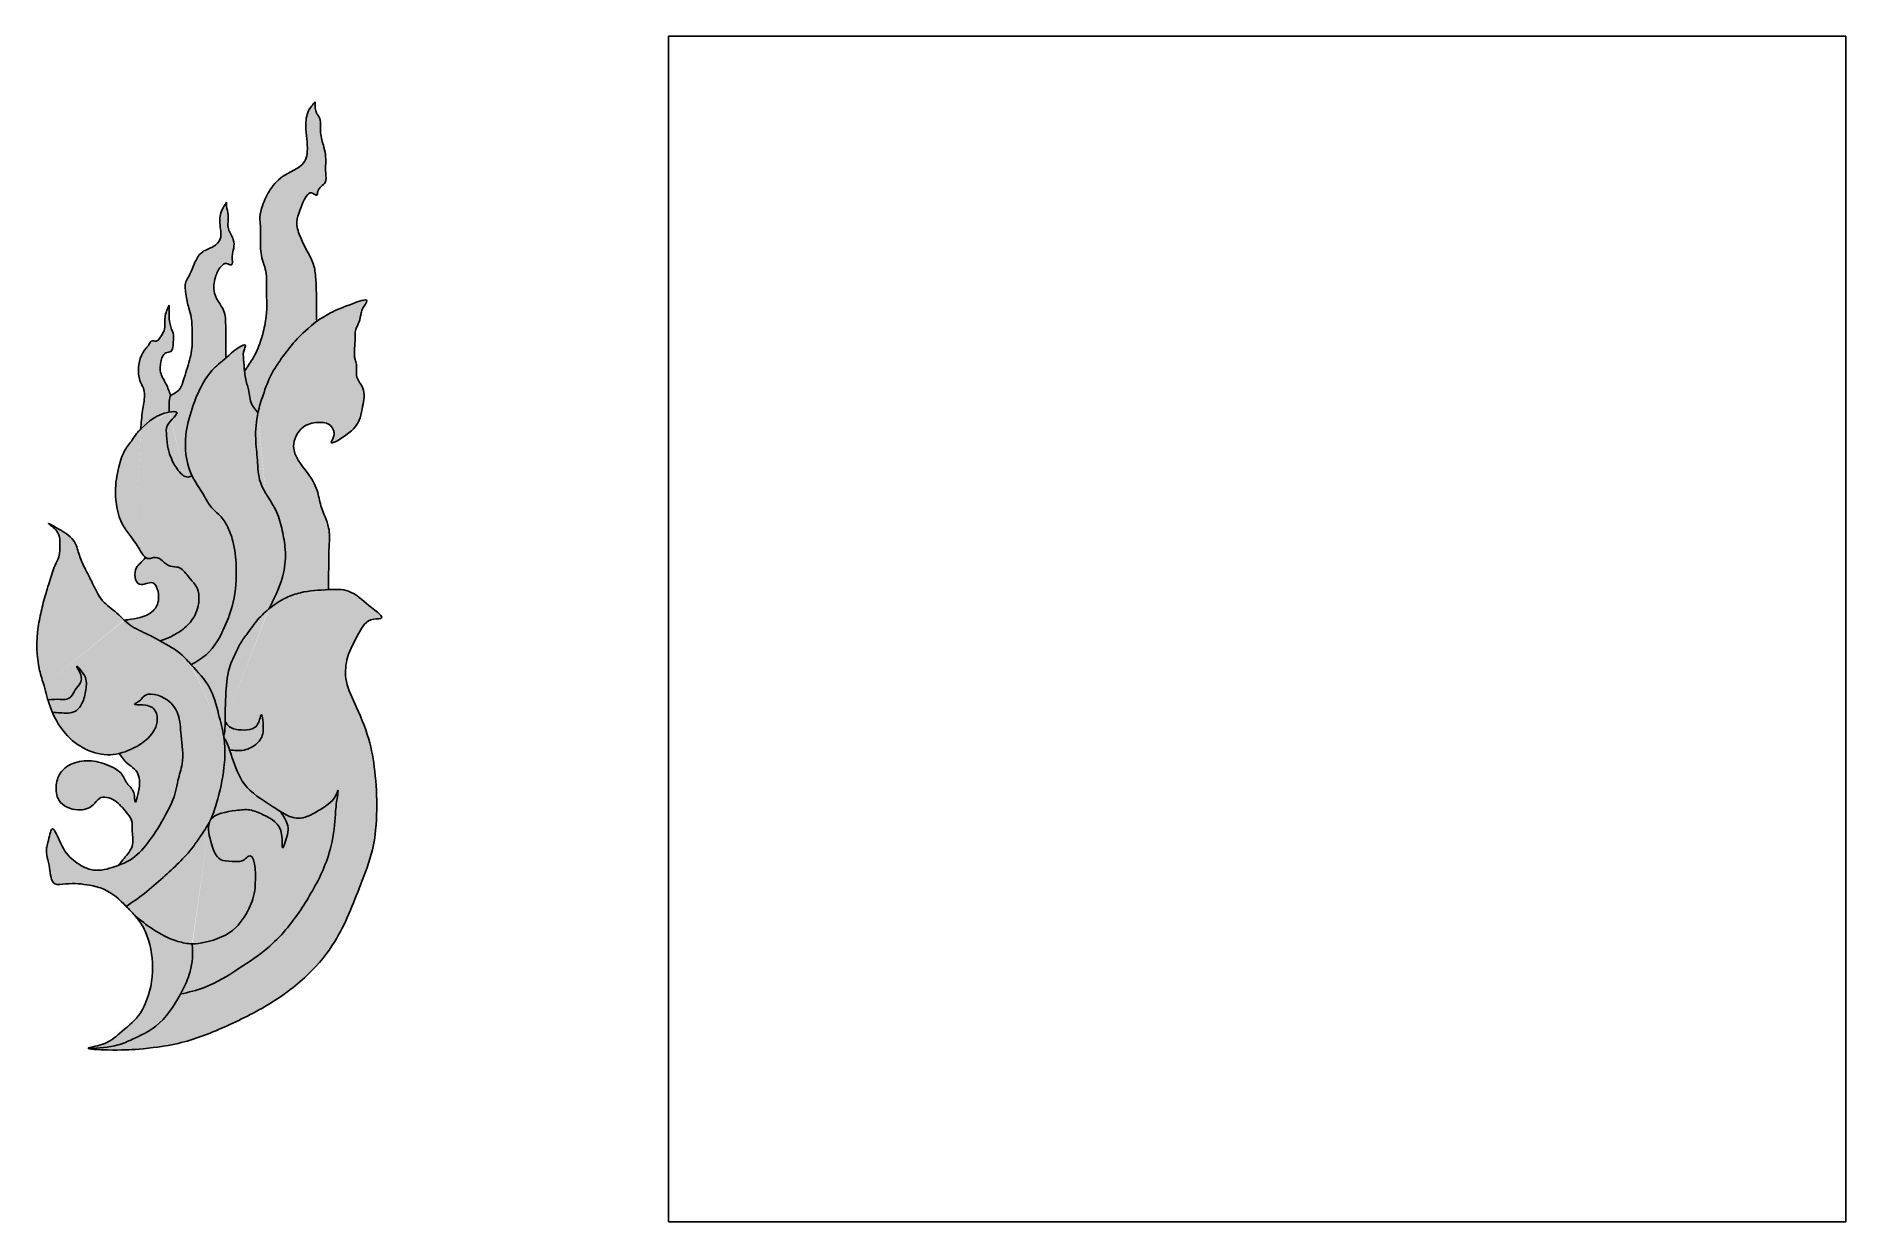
# Model space of a CAD drawing. Header units: millimetres. Extents: x 2521 to 3988, y 320 to 1282.
import ezdxf

# ---------------------------------------------------------------- set-up
doc = ezdxf.new("R2010")
doc.units = ezdxf.units.MM
picture_1 = doc.add_image_def('image1.png', size_in_pixel=(694, 699))

msp = doc.modelspace()

# ---------------------------------------------------------------- hatches: boundary and pattern name
h = msp.add_hatch(color=256)
h.dxf.hatch_style = 1
h.set_gradient(color1=(244, 238, 81), color2=(19, 155, 72), tint=1, name='SPHERICAL')
edge = h.paths.add_edge_path()
edge.add_spline(control_points=[(2629.713592574092, 990.1745065720094), (2628.619756756308, 993.4050746377798), (2626.426714630574, 999.8820721387757), (2620.641916974688, 1008.184471962349), (2621.42890467444, 1016.246472188818), (2622.727380960805, 1021.76438280152), (2625.558596469897, 1025.391215381947), (2631.926463243857, 1025.444983898195), (2631.394198065967, 1033.819164842718), (2632.678722529813, 1039.567646108443), (2629.444755049467, 1045.46747468707), (2628.370686074411, 1053.252576472911), (2628.422803134405, 1059.9494196451), (2628.4513013622, 1063.611333080961)], knot_values=[0, 0, 0, 0, 10.25306581857281, 20.55647190600398, 29.06459362804922, 33.39663918183382, 37.65486192695798, 41.79143032827676, 49.48997406881745, 56.75083853300521, 59.91108437060901, 69.02519069743286, 80.0221729387566, 80.0221729387566, 80.0221729387566, 80.0221729387566], degree=3, periodic=0)
edge.add_spline(control_points=[(2628.4513013622, 1063.611333080961), (2627.031003760801, 1060.363705906617), (2624.899149173179, 1055.489045213183), (2625.117573095239, 1048.424391483072), (2625.060461731338, 1043.362588015575), (2622.042458938743, 1038.9912983828), (2619.70549574812, 1033.173281270163), (2613.652950237697, 1035.404212817903), (2612.302758231769, 1031.180871856014), (2605.998473998198, 1025.314637689501), (2602.435315915145, 1013.209296049949), (2604.44055585115, 1001.768498862166), (2608.204367618066, 995.9018009625701), (2608.946086234078, 988.213654074851), (2606.482551206159, 977.3181945844601), (2605.865376570819, 968.1504313732229), (2605.527914752223, 963.1376361794919)], knot_values=[0, 0, 0, 0, 10.40160927028205, 15.61272681139346, 21.25072242855693, 24.80617185314016, 31.91470493066772, 35.95747685213682, 39.24535485510465, 42.94861870956692, 62.34863160819815, 73.00062917130226, 77.03070864252837, 82.96198541676793, 95.4329983085743, 110.4787539489576, 110.4787539489576, 110.4787539489576, 110.4787539489576], degree=3, periodic=0)
edge.add_spline(control_points=[(2605.527914752223, 963.1376361794914), (2612.038022937742, 969.2239910241142), (2617.714557296941, 974.9279728292164), (2628.633023901291, 976.7828385233005)], knot_values=[70.43018698149689, 70.43018698149689, 70.43018698149689, 70.43018698149785, 97.26370363127428, 97.26370363127454, 97.26370363127454, 97.26370363127454], degree=3, periodic=0)
edge.add_spline(control_points=[(2628.633023901291, 976.7828385233006), (2628.439374858893, 980.7116650194866), (2628.231564406201, 984.9278036721967), (2629.209709349826, 989.4673400093981), (2629.515501331634, 989.9478794501476), (2629.713592574092, 990.1745065720088)], knot_values=[174.4884154096485, 174.4884154096485, 174.4884154096485, 174.4884154096485, 186.284164416266, 187.1467787587921, 188.1071182245913, 188.1071182245913, 188.1071182245913, 188.1071182245913], degree=3, periodic=0)
edge = h.paths.add_edge_path()
edge.add_spline(control_points=[(2700.552197644209, 976.4412294196818), (2698.629182577601, 978.5332169989899), (2693.849980710903, 983.7323603222778), (2693.785183560787, 992.6614339432463), (2690.897164108004, 1001.385967920489), (2690.10614764461, 1006.44012450363), (2689.547522845636, 1010.009427212102)], knot_values=[0, 0, 0, 0, 8.299440903376608, 20.62630925088221, 25.1184715302758, 35.91676438877312, 35.91676438877312, 35.91676438877312, 35.91676438877312], degree=3, periodic=0)
edge.add_spline(control_points=[(2689.547522845636, 1010.009427212102), (2689.323898803563, 1013.227894073362), (2688.901305583906, 1019.309987307354), (2688.232598986445, 1025.587024794231), (2691.69620625436, 1032.76184140647), (2683.479954412622, 1028.538029110322), (2679.529531333562, 1025.465773724701), (2676.044260160381, 1022.095950016371), (2674.496212402382, 1020.59918038861)], knot_values=[0, 0, 0, 0, 9.459145424377953, 17.8754067899397, 21.22721081543214, 26.5383469486006, 34.31644909825553, 40.53198082261861, 40.53198082261861, 40.53198082261861, 40.53198082261861], degree=3, periodic=0)
edge.add_spline(control_points=[(2674.496212402382, 1020.59918038861), (2670.50039676818, 1017.401659536061), (2661.823557475579, 1010.458302506565), (2653.139566039101, 995.8614793327861), (2646.168291719189, 978.1714652338466), (2640.286249882475, 955.516144589235), (2642.05532527457, 935.8445750092435), (2646.784527390796, 925.8483984583638), (2647.154111539344, 925.1109144172847)], knot_values=[0, 0, 0, 0, 15.25130002597482, 33.11791419902205, 50.03463938879288, 72.2932173781239, 103.2500495088056, 105.7451955253597, 105.7451955253597, 105.7451955253597, 105.7451955253597], degree=3, periodic=0)
edge.add_spline(control_points=[(2647.154111539344, 925.1109144172847), (2650.022208588078, 919.3877907118481), (2656.039210341835, 911.2753117839396), (2661.718500906847, 899.5881536384444), (2669.780955817869, 893.5638625560136), (2676.143367697142, 884.4196694044431), (2681.406284630234, 870.1292303254642), (2683.584133453278, 848.9421597407958), (2682.32309032013, 824.956130617606), (2673.303141544436, 800.9386185836645), (2662.900874639826, 781.6595599704751), (2650.789933031067, 774.501159558174), (2646.447019834641, 771.9341988196793)], knot_values=[105.7451955253597, 105.7451955253597, 105.7451955253597, 105.7451955253597, 125.1083661438983, 135.7565325521154, 144.0210605181928, 154.7687064091065, 168.7120737816484, 189.2396839140108, 218.3617498960323, 239.5738137813986, 266.325037525351, 281.2809872787935, 281.2809872787935, 281.2809872787935, 281.2809872787935], degree=3, periodic=0)
edge.add_spline(control_points=[(2646.447019834641, 771.9341988196794), (2651.730038709028, 766.0542085596727), (2662.886727086594, 754.8034004785206), (2668.200800867129, 733.2375042264152), (2671.770390217948, 719.7177117981595), (2672.773136431402, 713.5565716121336)], knot_values=[167.7330804155675, 167.7330804155675, 167.7330804155675, 167.7330804155676, 191.2333674273364, 214.0950187714823, 232.909203988235, 232.909203988235, 232.909203988235, 232.909203988235], degree=3, periodic=0)
edge.add_arc((2676.99809277244, 714.2421698997273), 4.280222084845234, 157.6049459421953, 191.7927184208203, ccw=False)
edge.add_arc((2663.794900384222, 719.6827997853374), 9.999999999999998, 337.6049459424503, 359.6132181841788)
edge.add_spline(control_points=[(2673.794672530908, 719.6152941255224), (2673.808764310975, 721.7027426475663), (2673.827477882015, 723.7915456607491), (2673.852678239143, 725.8822497322726)], knot_values=[863.6530036590377, 863.6530036590377, 863.6530036590377, 863.6530036590377, 869.9307848344966, 869.9307848344966, 869.9307848344966, 869.9307848344966], degree=3, periodic=0)
edge.add_spline(control_points=[(2673.852678239143, 725.8822497322726), (2673.934854057119, 732.6998244335396), (2674.258190534123, 747.3267887940336), (2675.516540904659, 767.2558756322293), (2682.540216844161, 782.0601866851748), (2687.195402881664, 791.1522297166737), (2693.10521838929, 798.6820309875883), (2699.018252023733, 807.8529209344946), (2705.730553147607, 814.1702393896499), (2709.411135842736, 817.1772432216775)], knot_values=[761.8495910857581, 761.8495910857581, 761.8495910857581, 761.8495910857581, 782.3208010981392, 805.6403012023335, 820.7917614766475, 831.0467168511129, 836.1955071974688, 849.4603493754304, 863.6530036589521, 863.6530036590378, 863.6530036590378, 863.6530036590378], degree=3, periodic=0)
edge.add_spline(control_points=[(2709.411135842691, 817.1772432216412), (2709.758064322028, 817.8697933571538), (2714.46545935117, 827.2668514238994), (2721.889794275381, 842.7410090241435), (2723.434115501605, 864.3583837292981), (2720.238013525689, 880.8715146818045), (2715.773281778105, 900.0983616153717), (2700.824400554657, 916.1402403503666), (2700.401846771174, 937.7673876406749), (2697.94202543095, 956.4348793271048), (2699.033042734606, 969.5004890665292), (2700.552197644209, 976.4412294196815)], knot_values=[89.82612269065294, 89.82612269065294, 89.82612269065294, 89.82612269065294, 92.15084402711176, 121.3697471410884, 140.4772312894873, 155.9149298531992, 171.8131366073258, 199.1121826171881, 217.2925565288632, 234.6726013134278, 255.9764254632989, 255.9764254632989, 255.9764254632989, 255.9764254632993], degree=3, periodic=0)
edge = h.paths.add_edge_path()
edge.add_spline(control_points=[(2748.120329748079, 1050.566604803839), (2748.026491020329, 1055.298856716732), (2747.78616169464, 1067.418574646465), (2748.039921701073, 1083.210265087069), (2745.697609392543, 1098.397351501538), (2739.542175280351, 1108.701549512207), (2734.479456698432, 1119.373642686094), (2730.597611120951, 1130.429795989173), (2735.260825708767, 1141.340092437924), (2737.386793507864, 1149.387538884835), (2743.489426724361, 1156.393596781921), (2748.840643543074, 1151.056012377099), (2748.619387930269, 1158.937636611435), (2756.767634328023, 1161.418366370252), (2754.65021008022, 1173.611251710923), (2756.270412549431, 1183.330661923334), (2753.186840099698, 1194.71548302501), (2750.167950795956, 1204.4158714058), (2751.991380225454, 1213.97154079027), (2746.759969218773, 1220.453320152204), (2746.832909961628, 1225.029804082629), (2746.887760372319, 1228.471255503167)], knot_values=[0, 0, 0, 0, 14.1953390853557, 36.35552561407814, 47.44862559754386, 59.66530530006769, 71.78873159064327, 83.47567601959464, 92.87005266019887, 105.5801228225144, 110.7129815387198, 115.3487203280564, 118.2180492130824, 127.6934372898401, 135.4474209572691, 150.4970532719251, 158.2530680232994, 170.1866303370387, 181.2354398713975, 184.4792591652206, 194.3146131479905, 194.3146131479905, 194.3146131479905, 194.3146131479905], degree=3, periodic=0)
edge.add_spline(control_points=[(2746.887760372319, 1228.471255503167), (2744.875295541466, 1226.126163643314), (2740.09911236936, 1220.560556678981), (2738.426944323933, 1205.808700737514), (2741.420667314371, 1192.980841399758), (2738.987392673799, 1176.03595917452), (2722.134391670867, 1170.940340354136), (2710.19554217254, 1158.254778089287), (2704.430594929946, 1145.80051787978), (2701.764058110961, 1136.4528570518), (2702.575379967402, 1127.904533122806), (2702.542787948226, 1117.632149340488), (2702.166907305283, 1103.519240933026), (2707.910314735931, 1091.211859417941), (2707.020026750162, 1074.393886424931), (2708.647638308739, 1057.901154973425), (2705.158732521655, 1042.827396667825), (2701.853595676352, 1031.185157636734), (2697.196421162913, 1020.813996300051), (2691.830901719636, 1013.234849197693), (2689.547522845636, 1010.009427212102)], knot_values=[0, 0, 0, 0, 9.118459046009546, 21.64084061664328, 42.2057584510807, 49.33187986148019, 70.2009012405381, 86.75531354881272, 101.355554062334, 111.0193164067822, 115.3350723513288, 126.9627495562254, 141.9706653253267, 157.0591840739995, 166.2990370897972, 191.9597884903999, 206.4131560367331, 212.3131910408964, 228.3021892036552, 240.1475089743294, 240.1475089743294, 240.1475089743294, 240.1475089743294], degree=3, periodic=0)
edge.add_spline(control_points=[(2689.547522845636, 1010.009427212102), (2690.106147644611, 1006.44012450363), (2690.897164108005, 1001.385967920489), (2693.785183560786, 992.661433943246), (2693.849980710903, 983.7323603222778), (2698.629182577601, 978.53321699899), (2700.552197644209, 976.4412294196818)], knot_values=[0, 0, 0, 0, 10.79829285849732, 15.29045513789091, 27.61732348539651, 35.91676438877312, 35.91676438877312, 35.91676438877312, 35.91676438877312], degree=3, periodic=0)
edge.add_spline(control_points=[(2700.552197644209, 976.4412294196816), (2701.603423563587, 981.2440879779406), (2705.010369420795, 991.9403415039029), (2710.379186973421, 1006.908592470109), (2720.087996939298, 1021.045779928755), (2731.236784881637, 1036.155515644519), (2742.055946579139, 1045.390300465194), (2748.120329748079, 1050.566604803839)], knot_values=[0, 0, 0, 3.694822225952521e-13, 14.74183573159877, 33.68635272946618, 47.32677008254538, 66.00428086468489, 89.82612269065329, 89.82612269065329, 89.82612269065329, 89.82612269065329], degree=3, periodic=0)
edge = h.paths.add_edge_path()
edge.add_spline(control_points=[(2672.773136432485, 713.556571605479), (2671.770390219108, 719.7177117937647), (2668.200800867681, 733.2375042241738), (2662.886727086594, 754.8034004785206), (2651.730038709028, 766.0542085596727), (2646.447019834641, 771.9341988196794)], knot_values=[167.7330804087937, 167.7330804087937, 167.7330804087937, 167.7330804087937, 186.5472656323202, 209.408916976466, 232.9092039882349, 232.909203988235, 232.909203988235, 232.909203988235], degree=3, periodic=0)
edge.add_spline(control_points=[(2646.447019834641, 771.9341988196795), (2644.069935911554, 774.5798888403478), (2637.077169023692, 782.7265216061313), (2627.359161866925, 787.7709813966788), (2621.057134440223, 791.2809724608105)], knot_values=[232.9092039882349, 232.909203988235, 232.909203988235, 232.909203988235, 243.4831117806964, 265.0331416174208, 265.033141617421, 265.033141617421, 265.033141617421], degree=3, periodic=0)
edge.add_spline(control_points=[(2621.057134440223, 791.2809724608106), (2618.446238639182, 792.7351427318258), (2611.117080043251, 796.937909824719), (2600.560329220107, 801.0247197511344), (2594.122524255686, 806.2160495985792), (2592.134642590108, 808.0556323958027)], knot_values=[265.0331416174208, 265.033141617421, 265.033141617421, 265.033141617421, 273.9612021610191, 290.4585330115352, 298.5779108972016, 298.5779108972019, 298.5779108972019, 298.5779108972019], degree=3, periodic=0)
edge.add_spline(control_points=[(2592.134642590108, 808.0556323958027), (2590.078568888376, 809.9583200039366), (2584.690565764889, 815.7065855734711), (2572.517316935041, 823.6010667857242), (2566.872923475144, 837.7765895505408), (2560.43615225191, 849.4261656066151), (2555.793822394116, 859.1395683828999), (2552.795970532768, 872.5202571529554), (2544.685016289399, 879.1522908053009), (2525.45307877566, 889.5166203081512), (2540.122065501283, 879.9037792309649), (2539.715859944855, 870.1555488549625), (2540.233765015791, 860.317740780967), (2534.609270965205, 850.8929736263387), (2532.271717604021, 841.1129653542163), (2528.198277397187, 829.2915159256977), (2525.098026847898, 817.0784246887536), (2520.713415477402, 796.0160464016378), (2520.76280043881, 774.38722931787), (2527.091732257323, 755.3425954939567), (2529.111147074676, 747.3467074324377), (2530.203508800369, 743.6110012109386)], knot_values=[298.5779108972016, 298.5779108972019, 298.5779108972019, 298.5779108972019, 306.975814874196, 322.2542339731004, 340.7865208103482, 351.1461277636905, 362.274836823046, 373.4374852562567, 389.5322689716904, 401.0717826790375, 410.3419288550491, 420.6671767196398, 431.2725638188479, 438.6694569676303, 452.8839401098967, 461.3031263599323, 476.1811893974178, 490.6163219914775, 525.9524781019664, 539.0290353484817, 550.7052510621929, 550.7052510621929, 550.7052510621929, 550.7052510621929], degree=3, periodic=0)
edge.add_spline(control_points=[(2530.203508800369, 743.6110012109388), (2533.546424505649, 743.8342057166583), (2538.614477622073, 744.1725966276301), (2545.115336798423, 743.459008577911), (2550.008264539229, 746.1955789035216), (2551.686681344354, 752.0176682279043), (2558.112031633563, 757.294170243674), (2557.387346326937, 764.4020427682128), (2551.471738842969, 773.367995694951), (2562.061181706851, 762.5528756085346), (2561.407656665926, 753.4893415407233), (2559.532142578675, 742.179641554728), (2552.477431924155, 732.1697721695665), (2542.067013928087, 732.8570196034723), (2535.929778631065, 733.1825548917025), (2533.82999959113, 733.2939327584297)], knot_values=[0, 0, 0, 0, 10.08221905946051, 15.28522590146818, 19.17417640812874, 25.7257484726772, 32.56558670431067, 42.15560804867912, 46.76810548015786, 54.59523502444181, 66.54681240653466, 78.44407702703865, 87.78294077857446, 100.0954974385931, 106.4989472239266, 106.4989472239266, 106.4989472239266, 106.4989472239266], degree=3, periodic=0)
edge.add_spline(control_points=[(2533.829999591129, 733.29393275843), (2536.44570556146, 727.1768164699001), (2543.60742909738, 715.0710723314231), (2560.147699788663, 702.1679489591644), (2576.658437499398, 698.1280016499132), (2585.677710578686, 699.4918506033174), (2588.052326579306, 700.0592293222057)], knot_values=[561.6138261176748, 561.6138261176748, 561.6138261176748, 561.6138261176748, 581.4379741432996, 603.0230810948576, 622.9511031229711, 630.2263504283849, 630.2263504283849, 630.2263504283849, 630.2263504283849], degree=3, periodic=0)
edge.add_spline(control_points=[(2588.052326579306, 700.0592293222057), (2591.997768154994, 701.0019331471941), (2599.775972142641, 704.0430027238073), (2611.493856758053, 711.3123420424347), (2619.861235576957, 722.311449743964), (2618.274951712636, 736.1905182063463), (2610.535341857898, 740.0436942667477), (2596.926151773867, 739.2061562209676), (2605.314131752831, 742.389670822361), (2609.640836260184, 750.8034533330795), (2627.86247874095, 745.7565446394749), (2637.322721421541, 731.450854379248), (2637.92455222129, 712.6465414183167), (2641.022339349518, 694.4426957066089), (2635.64303617793, 679.6922787539517), (2633.694478283776, 666.3557736707681), (2626.138879975594, 650.4318648817009), (2615.462232244503, 632.7036459977437), (2602.583384943137, 616.1517961661833), (2591.932256012947, 610.8830676421936), (2586.908862111571, 609.044683825405)], knot_values=[630.2263504283849, 630.2263504283849, 630.2263504283849, 630.2263504283849, 642.3142261879595, 654.6990083819885, 671.7871556729802, 680.5511181308325, 691.9088118521988, 698.9227776649777, 704.4412197597572, 708.3424342500341, 727.9810234934656, 742.4941705737808, 759.8128591930076, 782.8817783005474, 796.834969609194, 806.0490551238366, 823.2151331722218, 848.9377157480388, 868.7219949765628, 884.4625894289624, 884.4625894289624, 884.4625894289624, 884.4625894289624], degree=3, periodic=0)
edge.add_spline(control_points=[(2586.908862111571, 609.044683825405), (2585.407196781455, 608.4951276298696), (2578.212114919936, 606.1174226386868), (2565.857598413842, 603.5101766168323), (2550.984542329415, 612.8572411498405), (2541.668562888498, 621.6864710819957), (2533.46255635895, 646.2302223713434), (2530.935436432942, 629.6425947794817), (2527.858561162768, 619.78282781301), (2532.167721767379, 609.2226414171608), (2532.651596049678, 592.2877805222836), (2549.056095608578, 595.2290621274423), (2561.448608102441, 593.9166203627694), (2579.620726887457, 589.7747745790684), (2588.151628112387, 581.5050625697345), (2593.773007836819, 576.0557917142341)], knot_values=[884.4625894289624, 884.4625894289624, 884.4625894289624, 884.4625894289624, 889.1679948637411, 906.6074356546811, 920.4271350450507, 937.6842273866882, 953.3226460543241, 964.8302511887491, 969.3960815859147, 985.8470999019044, 999.2245611514297, 1008.117343050895, 1027.619934774567, 1039.482362079126, 1062.401322575206, 1062.401322575206, 1062.401322575206, 1062.401322575206], degree=3, periodic=0)
edge.add_spline(control_points=[(2593.773007836819, 576.0557917142341), (2598.742699043448, 579.4283174035988), (2609.247089520032, 586.5567938542353), (2627.21664993745, 602.8250348209858), (2643.566596108325, 617.4071654041542), (2654.424044083949, 633.8218794213925), (2659.4636726035, 640.9276635756181), (2661.800884863623, 645.6188946595568), (2662.046496210867, 646.1316297597331)], knot_values=[0, 0, 0, 0, 17.98886510239225, 38.02289828672203, 72.75107000347144, 82.95794268434521, 97.01955901680017, 98.72990459624337, 98.72990459624337, 98.72990459624337, 98.72990459624337], degree=3, periodic=0)
edge.add_spline(control_points=[(2662.046496210867, 646.1316297597331), (2664.110040527675, 650.4394584242777), (2668.74206032446, 664.5212305058787), (2673.018430819997, 684.487607484649), (2674.181760530348, 702.8465140754003), (2673.182714674514, 711.0400136434116), (2672.773136432485, 713.556571605479)], knot_values=[98.72990459624337, 98.72990459624337, 98.72990459624337, 98.72990459624337, 113.0996555863135, 142.8081360080346, 160.0483035367959, 167.7330804087937, 167.7330804087937, 167.7330804087937, 167.7330804087937], degree=3, periodic=0)
edge = h.paths.add_edge_path()
edge.add_spline(control_points=[(2562.922809444653, 460.8182117629793), (2563.373503515236, 460.0530710549257), (2586.730418037852, 459.2491560281967), (2604.421400557591, 460.0212386222075), (2639.265198584982, 464.1435851314141), (2673.864058678349, 477.8951274090407), (2710.324021199666, 495.9319116204503), (2741.285989425924, 518.904787168314), (2767.739691862591, 551.275909171513), (2780.98881304681, 587.1964367311571), (2795.059263587525, 622.3953731915262), (2797.432514414654, 654.0122425835564), (2796.050745560738, 684.1033206110029), (2790.959116894956, 713.6927903971136), (2780.413876057507, 737.7720045806404), (2770.311207952046, 759.191167877935), (2772.386706949203, 779.957569148326), (2781.547695312657, 795.6946283445058), (2788.798518633814, 809.9510999170224), (2804.347196143296, 808.8684704990042), (2795.159484989599, 816.4186153517395), (2787.206048119054, 822.3550174511744), (2775.83233721878, 833.7776923503121), (2763.322773521621, 833.1155905434798), (2757.843126070127, 832.8466672513341)], knot_values=[147.0567549560125, 147.0567549560125, 147.0567549560125, 147.0567549560125, 161.7265473646613, 187.2261230190601, 219.1879182292637, 258.8053579593148, 300.6818481486741, 340.3613218737212, 373.6890744049587, 424.4080887353276, 454.2646088816762, 486.9196787562695, 518.3353641010963, 544.7693535767297, 576.2363655223393, 597.297813173778, 614.437501262057, 635.9654189950945, 652.7431426386918, 659.1101065901734, 667.5092276323759, 673.7195300535045, 693.7516460170118, 709.8773993756905, 709.8773993756906, 709.8773993756906, 709.8773993756906], degree=3, periodic=0)
edge.add_spline(control_points=[(2757.843126070127, 832.846667251334), (2750.053389468248, 832.4643722897567), (2738.32837027683, 831.9560271612345), (2721.740934246567, 826.2221711452602), (2713.704093376842, 820.6845519347415), (2709.411135842758, 817.1772432216956)], knot_values=[709.8773993756905, 709.8773993756906, 709.8773993756906, 709.8773993756906, 732.801387147337, 745.2955649485162, 761.8495910857581, 761.8495910857581, 761.8495910857581, 761.8495910858438], degree=3, periodic=0)
edge.add_spline(control_points=[(2709.411135842736, 817.1772432216775), (2705.730553147607, 814.1702393896499), (2699.018252023733, 807.8529209344946), (2693.10521838929, 798.6820309875883), (2687.195402881664, 791.1522297166737), (2682.540216844161, 782.0601866851748), (2675.516540904659, 767.2558756322293), (2674.258190534123, 747.3267887940336), (2673.934854057119, 732.6998244335396), (2673.852678239143, 725.8822497322726)], knot_values=[761.8495910857581, 761.8495910857581, 761.8495910857581, 761.8495910858438, 776.0422453693656, 789.3070875473271, 794.455877893683, 804.7108332681485, 819.8622935424625, 843.1817936466567, 863.6530036590378, 863.6530036590378, 863.6530036590378, 863.6530036590378], degree=3, periodic=0)
edge.add_spline(control_points=[(2673.852678239143, 725.8822497322719), (2674.961037281292, 724.3504345654424), (2678.060651970781, 720.0665909623099), (2686.791266641314, 718.8264710543643), (2694.652130098048, 719.1086994469924), (2701.278583136945, 722.8426018644293), (2703.415519118872, 738.3499526448875), (2706.280721801649, 716.6897044237269), (2700.439398964795, 707.5307244951648), (2689.399157621971, 701.510411482745), (2681.4011307314, 702.4371414103047), (2677.433483416235, 702.896871986267)], knot_values=[0, 0, 0, 0, 5.516291768809769, 15.42675103272353, 24.34247565346324, 28.72054665014528, 38.15218244318697, 51.93524331255253, 62.33317715403442, 74.34729783096893, 86.17442050169203, 86.17442050169203, 86.17442050169203, 86.17442050169203], degree=3, periodic=0)
edge.add_spline(control_points=[(2677.433483416236, 702.8968719862671), (2678.089367416434, 700.9716683842727), (2681.374726517846, 691.3563533637142), (2688.16363955943, 671.8459155311853), (2705.551516357691, 661.5895541028829), (2716.544895709885, 654.25047234531), (2718.733389490191, 652.913575861206)], knot_values=[19.20867702909113, 19.20867702909113, 19.20867702909113, 19.20867702909113, 25.26733806820782, 49.31962836487896, 78.40542447073054, 85.57632024044491, 85.57632024044491, 85.57632024044491, 85.57632024044491], degree=3, periodic=0)
edge.add_spline(control_points=[(2718.733389490191, 652.913575861206), (2724.018390869396, 649.6850998079834), (2734.939321987555, 644.4768911130103), (2751.707718219395, 655.1557958780261), (2762.749749216746, 661.7908737765728), (2766.205413253935, 673.131972695317), (2763.312007917006, 655.7274735528666), (2763.383270342418, 644.6756478257045), (2759.233208858439, 616.4015669614199), (2744.670742036933, 587.2258194463172), (2726.892726708141, 560.2872749568877), (2706.915119441263, 539.9186356422106), (2684.2594664369, 525.056026857875), (2661.325189810793, 510.3784592735177), (2644.225368933048, 506.3694826916582), (2637.629784041135, 504.8231772908948)], knot_values=[85.57632024044491, 85.57632024044491, 85.57632024044491, 85.57632024044491, 102.8933418258497, 120.8078376079397, 139.9724320078352, 141.3543440052574, 152.1156147803819, 163.5102646083, 189.2865825620482, 227.9357543583478, 264.0655643915927, 284.8806893867433, 313.0877777525369, 345.2790636426805, 365.4918957948383, 365.4918957948383, 365.4918957948383, 365.4918957948383], degree=3, periodic=0)
edge.add_spline(control_points=[(2637.629784041136, 504.8231772908949), (2632.357993244085, 495.1314618776676), (2622.028308819072, 479.2514595216215), (2601.568880427674, 469.5070527894867), (2583.678952282465, 461.5033964464215), (2571.179877822574, 461.0907873001055), (2562.922809444653, 460.8182117629793)], knot_values=[0, 0, 0, 1.13686837721616e-13, 32.79430755094774, 54.32555159109336, 66.86915737828618, 91.28529650895968, 91.28529650895968, 91.28529650895968, 91.28529650895968], degree=3, periodic=0)
h = msp.add_hatch(color=256)
h.dxf.hatch_style = 1
h.set_gradient(color1=(244, 238, 81), color2=(242, 103, 34), tint=1, name='SPHERICAL')
edge = h.paths.add_edge_path()
edge.add_spline(control_points=[(2757.843126070127, 832.8466672513341), (2757.806221500071, 844.5817133991563), (2757.753915651631, 861.214112700957), (2759.190936239394, 884.7174313921371), (2751.121780939943, 898.6086420264373), (2749.083414406816, 914.7665295548687), (2739.749758172957, 929.7703747725888), (2725.135560976607, 945.7897587327943), (2734.691151251679, 965.5545180806191), (2748.029744161086, 969.1160104267946), (2758.854874441782, 968.087876855713), (2761.875927239411, 962.072134980896), (2762.96571402699, 957.4092545673994), (2756.223048759104, 948.2505589995931), (2776.815943105545, 960.3426747175433), (2782.9658539887, 968.8622635225558), (2785.703676104144, 983.185721451222), (2788.150269237932, 995.3614179866408), (2778.905625548595, 1004.779023078221), (2781.291029446055, 1013.5737964413), (2777.747805777096, 1022.898807343575), (2779.76586809676, 1032.543604064877), (2778.775283290621, 1043.172386495796), (2783.094719424005, 1050.018934721209), (2783.811210701853, 1056.239690267738), (2785.475180174967, 1061.735781395152), (2792.495052789863, 1070.47586144859), (2771.661748228652, 1062.610910788661), (2761.569288408765, 1058.890778700475), (2752.021244852467, 1052.981059075296), (2748.120329748079, 1050.566604803839)], knot_values=[0, 0, 0, 0, 35.42804722632486, 50.21313257133116, 69.11788731623471, 81.87468917861639, 98.20141076857016, 122.2666452611783, 139.6450087626715, 152.2408702306824, 162.8908708169035, 168.0646589672855, 171.0808942033719, 177.4149279006381, 190.466585856948, 208.740690651747, 218.0028897884081, 232.9995352462607, 243.0960874528016, 253.3020925321622, 257.5647593343954, 272.5344679430189, 281.8861338134027, 288.4960166822096, 296.0741673358821, 299.9856867407887, 306.8783902315794, 318.8438582752568, 337.9156841074467, 351.0900919663389, 351.0900919663389, 351.0900919663389, 351.0900919663389], degree=3, periodic=0)
edge.add_spline(control_points=[(2748.120329748079, 1050.566604803839), (2742.055946579139, 1045.390300465194), (2731.236784881637, 1036.155515644519), (2720.087996939298, 1021.045779928755), (2710.379186973421, 1006.908592470109), (2705.010369420795, 991.9403415039029), (2701.603423563587, 981.2440879779406), (2700.552197644209, 976.4412294196816)], knot_values=[0, 0, 0, 0, 23.8218418259684, 42.49935260810791, 56.13976996118711, 75.08428695905452, 89.82612269065292, 89.82612269065329, 89.82612269065329, 89.82612269065329], degree=3, periodic=0)
edge.add_spline(control_points=[(2700.552197644209, 976.4412294196815), (2699.033042734606, 969.5004890665292), (2697.94202543095, 956.4348793271048), (2700.401846771174, 937.7673876406749), (2700.824400554657, 916.1402403503666), (2715.773281778105, 900.0983616153717), (2720.238013525689, 880.8715146818045), (2723.434115501605, 864.3583837292981), (2721.889794275381, 842.7410090241435), (2714.46545935117, 827.2668514238994), (2709.758064322028, 817.8697933571538), (2709.411135842691, 817.1772432216412)], knot_values=[89.82612269065292, 89.82612269065329, 89.82612269065329, 89.82612269065329, 111.1299468405244, 128.509991625089, 146.6903655367641, 173.9894115466265, 189.887618300753, 205.3253168644649, 224.4328010128638, 253.6517041268405, 255.9764254632993, 255.9764254632993, 255.9764254632993, 255.9764254632993], degree=3, periodic=0)
edge.add_spline(control_points=[(2709.411135842758, 817.1772432216956), (2713.704093376842, 820.6845519347415), (2721.740934246567, 826.2221711452602), (2738.32837027683, 831.9560271612345), (2750.053389468248, 832.4643722897567), (2757.843126070127, 832.846667251334)], knot_values=[709.8773993756905, 709.8773993757762, 709.8773993757762, 709.8773993757762, 726.4314255130181, 738.9256033141974, 761.8495910858437, 761.8495910858437, 761.8495910858437, 761.8495910858438], degree=3, periodic=0)
edge = h.paths.add_edge_path()
edge.add_spline(control_points=[(2646.447019834641, 771.9341988196793), (2650.789933031067, 774.501159558174), (2662.900874639826, 781.6595599704751), (2673.303141544436, 800.9386185836645), (2682.32309032013, 824.956130617606), (2683.584133453278, 848.9421597407958), (2681.406284630234, 870.1292303254642), (2676.143367697142, 884.4196694044431), (2669.780955817869, 893.5638625560136), (2661.718500906847, 899.5881536384444), (2656.039210341835, 911.2753117839396), (2650.022208588078, 919.3877907118481), (2647.154111539344, 925.1109144172847)], knot_values=[105.7451955253597, 105.7451955253597, 105.7451955253597, 105.7451955253597, 120.7011452788022, 147.4523690227547, 168.664432908121, 197.7864988901424, 218.3141090225048, 232.2574763950467, 243.0051222859604, 251.2696502520378, 261.9178166602549, 281.2809872787935, 281.2809872787935, 281.2809872787935, 281.2809872787935], degree=3, periodic=0)
edge.add_spline(control_points=[(2647.154111539344, 925.1109144172846), (2646.11284173218, 924.6928940944949), (2641.413933611451, 922.8065058828411), (2633.494807089936, 931.7556033674716), (2629.742820403962, 939.9775814232414), (2627.071185992767, 949.1909410575556), (2626.688875653021, 957.0829570566596), (2625.099349269058, 967.3888958093894), (2639.569995070191, 977.9009638560167), (2631.049053650413, 977.1932817530985), (2628.633023901291, 976.7828385233005)], knot_values=[0, 0, 0, 0, 3.23268296955168, 14.58803487131789, 28.08286920153616, 32.41514551986908, 43.09133845675488, 51.49995821609581, 64.4924874080459, 70.4301869814969, 70.4301869814969, 70.4301869814969, 70.43018698149716], degree=3, periodic=0)
edge.add_spline(control_points=[(2628.633023901291, 976.7828385233005), (2617.714557296941, 974.9279728292164), (2612.038022937742, 969.2239910241142), (2605.527914752223, 963.1376361794914)], knot_values=[70.4301869814969, 70.4301869814969, 70.4301869814969, 70.43018698149716, 97.26370363127359, 97.26370363127455, 97.26370363127455, 97.26370363127455], degree=3, periodic=0)
edge.add_spline(control_points=[(2605.527914752223, 963.1376361794913), (2604.667512849586, 962.3332392110838), (2602.233618411622, 960.077057906699), (2598.86165115395, 954.1937002507045), (2591.676923147083, 945.9924251057253), (2586.825336601896, 930.8923358102465), (2583.66413298922, 910.3464041350355), (2588.086620286237, 885.2641289049445), (2600.936928233662, 872.9635209668054), (2607.064417509837, 860.7283848641162), (2609.349486613646, 859.0186284489683)], knot_values=[97.26370363127359, 97.26370363127455, 97.26370363127455, 97.26370363127455, 100.8101283790633, 107.1288422884425, 117.4464659871091, 133.2420573278703, 153.5099425430047, 180.5680070892114, 202.9575471454455, 212.183604343077, 212.183604343077, 212.183604343077, 212.183604343077], degree=3, periodic=0)
edge.add_spline(control_points=[(2609.349486613646, 859.0186284489683), (2610.29141847238, 858.3138471207288), (2612.279495525132, 857.5611030616114), (2616.762408878045, 859.4760298484796), (2620.123539210797, 858.6945830071472), (2621.850478540557, 857.3278021964761)], knot_values=[212.183604343077, 212.183604343077, 212.183604343077, 212.183604343077, 215.9866916065907, 219.5501626774339, 225.6444108606239, 225.6444108606239, 225.6444108606239, 225.6444108606239], degree=3, periodic=0)
edge.add_spline(control_points=[(2621.850478540557, 857.3278021964761), (2621.9357091785, 857.2603466707293), (2622.427910841976, 856.8539293448134), (2622.885520253512, 856.3748523140184), (2623.247458115259, 855.9480176019767)], knot_values=[225.6444108606239, 225.6444108606239, 225.6444108606239, 225.6444108606239, 225.9451838243789, 227.401137495673, 227.401137495673, 227.401137495673, 227.401137495673], degree=3, periodic=0)
edge.add_spline(control_points=[(2623.24745811526, 855.9480176019765), (2624.719009945809, 854.5325594336111), (2627.996143643835, 851.7599781337913), (2632.357547435595, 851.3090865252575), (2634.684577677496, 851.0685129716557)], knot_values=[0, 0, 0, 0, 5.957196466057524, 12.77137094960604, 12.77137094960604, 12.77137094960604, 12.77137094960604], degree=3, periodic=0)
edge.add_spline(control_points=[(2634.684577677495, 851.0685129716555), (2637.845200601442, 851.3417768853747), (2644.703243735223, 842.4242825289416), (2653.003224875863, 834.1363564940259), (2652.812670255995, 819.6259673593953), (2647.852480873486, 807.5807545187986), (2638.075630756309, 799.0699593649638), (2628.9902091465, 794.0642469981758), (2623.39698237154, 792.1018949164363), (2621.057134440223, 791.2809724608105)], knot_values=[242.0282658819978, 242.0282658819978, 242.0282658819978, 242.0282658819978, 252.2819554057712, 268.1327122467189, 278.6752373881465, 293.0107446351585, 306.2749591177504, 316.6037367183683, 324.0322502925102, 324.0322502925102, 324.0322502925102, 324.0322502925102], degree=3, periodic=0)
edge.add_spline(control_points=[(2621.057134440223, 791.2809724608105), (2627.359161866925, 787.7709813966788), (2637.077169023692, 782.7265216061313), (2644.069935911554, 774.5798888403478), (2646.447019834641, 771.9341988196795)], knot_values=[232.9092039882349, 232.9092039882349, 232.9092039882349, 232.9092039882351, 254.4592338249595, 265.0331416174209, 265.0331416174209, 265.0331416174209, 265.0331416174209], degree=3, periodic=0)
edge = h.paths.add_edge_path()
edge.add_spline(control_points=[(2674.496212402382, 1020.59918038861), (2674.491758289269, 1030.284013761159), (2674.486308391364, 1042.134039068138), (2674.036991754318, 1060.689917399594), (2663.135423394554, 1070.602141148804), (2665.291126302937, 1085.472745367365), (2668.875333328958, 1093.645028758657), (2674.36296231499, 1098.690526194801), (2680.738880247047, 1094.050586106889), (2678.879615925106, 1104.021392257232), (2681.354202120208, 1109.470402328979), (2681.100866211503, 1117.880084367236), (2674.686643599483, 1125.586785686588), (2677.454774972136, 1135.451278265925), (2674.911366067784, 1142.408929964891), (2675.065517525416, 1145.829634400706), (2675.118395837724, 1147.00303282488)], knot_values=[0, 0, 0, 0, 29.25293835307757, 35.79287804475791, 54.68196088546972, 67.68623084603809, 77.17734807907904, 82.62324819952809, 86.53474143603243, 93.58718286933085, 100.2942925080756, 107.310470921464, 116.8080024856314, 128.3459262962895, 135.0530393594327, 138.5550617178888, 138.5550617178888, 138.5550617178888, 138.5550617178888], degree=3, periodic=0)
edge.add_spline(control_points=[(2675.118395837724, 1147.00303282488), (2673.76480607213, 1145.057076083904), (2670.319594242199, 1140.104147689383), (2668.704180603849, 1129.59938159761), (2672.352211487608, 1118.102834185428), (2664.238234521962, 1110.020582679778), (2653.483912544124, 1107.405477091931), (2648.450369616215, 1096.43600609827), (2645.306832020182, 1087.830448398071), (2640.70554814258, 1081.067793035028), (2642.110554691918, 1071.658907983598), (2643.97559566934, 1062.286466458548), (2647.29036132339, 1052.012300517797), (2646.904209679053, 1041.016113158725), (2647.561497000756, 1030.116484298631), (2644.996216101775, 1017.856742535992), (2640.981218408438, 1005.990641002356), (2637.558912381281, 993.2846839854027), (2630.589133007846, 991.1761722999483), (2629.713592574092, 990.1745065720088)], knot_values=[0, 0, 0, 0, 7.04480276842769, 17.93071908064628, 30.99519334014285, 39.41944904726887, 48.79529919038291, 63.00344778225491, 71.99444615748217, 76.9706085176966, 86.7993672207393, 98.56914793419335, 106.3172348914776, 118.8170692015703, 131.2330230285287, 138.9949402699158, 155.9791390512287, 170.2438257851638, 174.4884154096485, 174.4884154096485, 174.4884154096485, 174.4884154096485], degree=3, periodic=0)
edge.add_spline(control_points=[(2629.713592574092, 990.1745065720088), (2629.515501331634, 989.9478794501476), (2629.209709349826, 989.4673400093981), (2628.231564406201, 984.9278036721967), (2628.439374858893, 980.7116650194866), (2628.633023901291, 976.7828385233006)], knot_values=[174.4884154096485, 174.4884154096485, 174.4884154096485, 174.4884154096485, 175.4487548754477, 176.3113692179737, 188.1071182245913, 188.1071182245913, 188.1071182245913, 188.1071182245913], degree=3, periodic=0)
edge.add_spline(control_points=[(2628.633023901291, 976.7828385233005), (2631.049053650413, 977.1932817530985), (2639.569995070191, 977.9009638560167), (2625.099349269058, 967.3888958093894), (2626.688875653021, 957.0829570566596), (2627.071185992767, 949.1909410575556), (2629.742820403962, 939.9775814232414), (2633.494807089936, 931.7556033674716), (2641.413933611451, 922.8065058828411), (2646.11284173218, 924.6928940944949), (2647.154111539344, 925.1109144172846)], knot_values=[0, 2.557953848736361e-13, 2.557953848736361e-13, 2.557953848736361e-13, 5.937699573451255, 18.93022876540135, 27.33884852474228, 38.01504146162808, 42.347317779961, 55.84215211017927, 67.19750401194548, 70.43018698149716, 70.43018698149716, 70.43018698149716, 70.43018698149716], degree=3, periodic=0)
edge.add_spline(control_points=[(2647.154111539344, 925.1109144172847), (2646.784527390796, 925.8483984583638), (2642.05532527457, 935.8445750092435), (2640.286249882475, 955.516144589235), (2646.168291719189, 978.1714652338466), (2653.139566039101, 995.8614793327861), (2661.823557475579, 1010.458302506565), (2670.50039676818, 1017.401659536061), (2674.496212402382, 1020.59918038861)], knot_values=[0, 0, 0, 0, 2.49514601655406, 33.45197814723576, 55.71055613656678, 72.62728132633762, 90.49389549938485, 105.7451955253597, 105.7451955253597, 105.7451955253597, 105.7451955253597], degree=3, periodic=0)
h = msp.add_hatch(color=256)
h.dxf.hatch_style = 1
h.set_gradient(color1=(244, 238, 81), color2=(237, 31, 36), tint=1, name='SPHERICAL')
edge = h.paths.add_edge_path()
edge.add_spline(control_points=[(2697.559875917936, 667.1342294380984), (2696.553968222777, 667.9370039160642), (2695.58030990189, 668.7614772530881), (2694.644795646332, 669.6156856739065)], knot_values=[57.25333087506711, 57.25333087506711, 57.25333087506711, 57.25333087506711, 61.16859969054632, 61.16859969054632, 61.16859969054632, 61.16859969054632], degree=3, periodic=0)
edge.add_spline(control_points=[(2694.644779009878, 669.615700864488), (2694.210578039955, 670.0121656484149), (2693.784593980486, 670.4150359029288), (2693.367416194404, 670.8251151057556)], knot_values=[55.43610998193022, 55.43610998193022, 55.43610998193022, 55.43610998193022, 57.25330766636858, 57.25330766636858, 57.25330766636858, 57.25330766636858], degree=3, periodic=0)
edge.add_spline(control_points=[(2693.367416194404, 670.8251151057556), (2693.187379594639, 671.0020882519161), (2693.008983098987, 671.1804040120594), (2692.832274077266, 671.3601269653948)], knot_values=[54.65188296140869, 54.65188296140869, 54.65188296140869, 54.65188296140869, 55.43610998193023, 55.43610998193023, 55.43610998193023, 55.43610998193023], degree=3, periodic=0)
edge.add_spline(control_points=[(2692.832274077266, 671.3601269653948), (2692.701603271761, 671.4930264792479), (2692.571855200766, 671.6266954661562), (2692.443049018357, 671.7611600388487)], knot_values=[54.07197155975697, 54.07197155975697, 54.07197155975697, 54.07197155975697, 54.6518829614087, 54.6518829614087, 54.6518829614087, 54.6518829614087], degree=3, periodic=0)
edge.add_spline(control_points=[(2692.443049018357, 671.7611600388487), (2691.943433721732, 672.2827231821337), (2691.457989329582, 672.8162560746038), (2690.987833626937, 673.3632825911521)], knot_values=[51.82260276754817, 51.82260276754817, 51.82260276754817, 51.82260276754817, 54.07197155975697, 54.07197155975697, 54.07197155975697, 54.07197155975697], degree=3, periodic=0)
edge.add_spline(control_points=[(2690.987821481064, 673.3632967228921), (2690.600116989731, 673.8143916368283), (2690.222809048924, 674.2746624315723), (2689.856524469325, 674.7449636373232)], knot_values=[49.96768539919566, 49.96768539919566, 49.96768539919566, 49.96768539919566, 51.82258339768401, 51.82258339768401, 51.82258339768401, 51.82258339768401], degree=3, periodic=0)
edge.add_spline(control_points=[(2689.856524469325, 674.7449636373232), (2689.728553390288, 674.9092756398607), (2689.578536405003, 675.1053914224722), (2689.430445533676, 675.303276830989), (2689.407401014897, 675.3341749779856)], knot_values=[49.19991317564938, 49.19991317564938, 49.19991317564938, 49.19991317564938, 49.84797020996609, 49.96768539919567, 49.96768539919567, 49.96768539919567, 49.96768539919567], degree=3, periodic=0)
edge.add_spline(control_points=[(2689.407401014897, 675.3341749779856), (2689.303850533999, 675.4730157153862), (2689.201241163853, 675.6127203668927), (2689.09955295521, 675.7532672983987)], knot_values=[48.66197330655357, 48.66197330655357, 48.66197330655357, 48.66197330655357, 49.19991317564937, 49.19991317564937, 49.19991317564937, 49.19991317564937], degree=3, periodic=0)
edge.add_spline(control_points=[(2689.09955295521, 675.7532672983987), (2688.700586507863, 676.3046931785204), (2688.315799770019, 676.8690845219821), (2687.943987916962, 677.4451347478953)], knot_values=[46.5514045264997, 46.5514045264997, 46.5514045264997, 46.5514045264997, 48.66197330655358, 48.66197330655358, 48.66197330655358, 48.66197330655358], degree=3, periodic=0)
edge.add_spline(control_points=[(2687.943987916962, 677.4451347478953), (2687.591078293253, 677.9918996420018), (2687.249857849699, 678.5491681189615), (2686.919296331417, 679.1158229114069)], knot_values=[44.54813317337908, 44.54813317337908, 44.54813317337908, 44.54813317337908, 46.55140452649968, 46.55140452649968, 46.55140452649968, 46.55140452649968], degree=3, periodic=0)
edge.add_spline(control_points=[(2686.919296331417, 679.1158229114069), (2686.78698984574, 679.3426251858225), (2686.656390900888, 679.5709311312447), (2686.527433437983, 679.8006691096441)], knot_values=[43.74632843226266, 43.74632843226266, 43.74632843226266, 43.74632843226266, 44.54813317337908, 44.54813317337908, 44.54813317337908, 44.54813317337908], degree=3, periodic=0)
edge.add_spline(control_points=[(2686.527433437983, 679.8006691096441), (2686.43926442008, 679.9577423915957), (2686.351862719771, 680.115485083346), (2686.265207224551, 680.2738742892858)], knot_values=[43.19812955348339, 43.19812955348339, 43.19812955348339, 43.19812955348339, 43.74632843226267, 43.74632843226267, 43.74632843226267, 43.74632843226267], degree=3, periodic=0)
edge.add_spline(control_points=[(2686.265207224551, 680.2738742892858), (2685.939156356464, 680.8698311638211), (2685.623669690732, 681.4749408930074), (2685.317622602894, 682.0879838697048)], knot_values=[41.1354707473951, 41.1354707473951, 41.1354707473951, 41.1354707473951, 43.19812955348339, 43.19812955348339, 43.19812955348339, 43.19812955348339], degree=3, periodic=0)
edge.add_spline(control_points=[(2685.317622602894, 682.0879838697048), (2684.655631652008, 683.4140180624968), (2684.037805898694, 684.7771697458836), (2683.452763857973, 686.1650961860615)], knot_values=[36.67386494012924, 36.67386494012924, 36.67386494012924, 36.67386494012924, 41.1354707473951, 41.1354707473951, 41.1354707473951, 41.1354707473951], degree=3, periodic=0)
edge.add_spline(control_points=[(2683.452763857973, 686.1650961860615), (2682.761797031581, 687.8043136454663), (2682.116559907845, 689.47808918789), (2681.498302140371, 691.166088864407)], knot_values=[31.40446310114238, 31.40446310114238, 31.40446310114238, 31.40446310114238, 36.67386494012925, 36.67386494012925, 36.67386494012925, 36.67386494012925], degree=3, periodic=0)
edge.add_spline(control_points=[(2681.498302140371, 691.166088864407), (2681.131951448869, 692.1663186735275), (2680.775073733686, 693.1715428525696), (2680.423767854263, 694.1775307814058)], knot_values=[28.28206155752096, 28.28206155752096, 28.28206155752096, 28.28206155752096, 31.40446310114237, 31.40446310114237, 31.40446310114237, 31.40446310114237], degree=3, periodic=0)
edge.add_spline(control_points=[(2680.423767854263, 694.1775307814058), (2680.084576987286, 695.1488265602026), (2679.634975099437, 696.4572721879298), (2679.188422661893, 697.760107918251), (2679.07379486194, 698.0947477449209)], knot_values=[24.22386168458792, 24.22386168458792, 24.22386168458792, 24.22386168458792, 27.23858517390106, 28.28206155752097, 28.28206155752097, 28.28206155752097, 28.28206155752097], degree=3, periodic=0)
edge.add_spline(control_points=[(2679.07379486194, 698.0947477449209), (2678.522867603361, 699.7031028070749), (2677.976405251991, 701.3032440376012), (2677.433483416236, 702.8968719862671)], knot_values=[19.20867702909113, 19.20867702909113, 19.20867702909113, 19.20867702909113, 24.22386168458792, 24.22386168458792, 24.22386168458792, 24.22386168458792], degree=3, periodic=0)
edge.add_spline(control_points=[(2677.433483416236, 702.8968719862671), (2676.837432954992, 704.6464473602805), (2676.24564984069, 706.388172342867), (2675.656910885515, 708.1242971619245)], knot_values=[13.70272215629161, 13.70272215629161, 13.70272215629161, 13.70272215629161, 19.20867702909113, 19.20867702909113, 19.20867702909113, 19.20867702909113], degree=3, periodic=0)
edge.add_arc((2666.18662045685, 704.912817877137), 10.00000000000044, 18.76845743773569, 40.79131181225658)
edge.add_arc((2676.998092772435, 714.2421698997499), 4.280222084845237, 196.9766850108034, 220.7913118121702, ccw=False)
edge.add_line((2672.904387144732, 712.9924197930069), (2672.848281740537, 713.0874566174473))
edge.add_spline(control_points=[(2672.848281740537, 713.0874566174473), (2673.220423489982, 710.7260819841882), (2674.171595193239, 702.6860913914537), (2673.018430819997, 684.487607484649), (2668.74206032446, 664.5212305058799), (2664.110040527676, 650.4394584242801), (2662.046496210869, 646.1316297597366)], knot_values=[98.72990459624731, 98.72990459624731, 98.72990459624731, 98.72990459624731, 105.937286989446, 123.1774545182072, 152.8859349399283, 167.2556859299945, 167.2556859299945, 167.2556859299945, 167.2556859299945], degree=3, periodic=0)
edge.add_spline(control_points=[(2662.046496210868, 646.1316297597338), (2665.454579893949, 651.3378945704851), (2679.576627257775, 653.4651685246367), (2694.023554777309, 655.2216515559503), (2707.927694138949, 648.9254655963081), (2721.655962386927, 642.0887558298), (2719.222725459046, 617.4210345156697), (2724.80811920927, 633.743782415278), (2725.31136431485, 643.2043117800247), (2721.310113625048, 649.1102631765955), (2718.733389490191, 652.9135758612056)], knot_values=[211.2372425069044, 211.2372425069044, 211.2372425069044, 211.2372425069102, 233.2336829102825, 244.4976245413492, 255.8728784959373, 277.8082525213712, 288.6751931086316, 300.0432238785934, 307.1808569911138, 320.091610702876, 320.091610702876, 320.091610702876, 320.091610702876], degree=3, periodic=0)
edge.add_spline(control_points=[(2718.733389490189, 652.913575861206), (2718.594630007868, 652.9983405819107), (2718.455927646403, 653.083566151215), (2718.317284169194, 653.1692116524947)], knot_values=[85.12165603543716, 85.12165603543716, 85.12165603543716, 85.12165603543716, 85.57632024044491, 85.57632024044491, 85.57632024044491, 85.57632024044491], degree=3, periodic=0)
edge.add_spline(control_points=[(2718.317284169194, 653.1692116524947), (2718.016960066801, 653.3547336028488), (2717.716912264274, 653.542225980596), (2717.417158685103, 653.7312729019121)], knot_values=[84.13678013642524, 84.13678013642524, 84.13678013642524, 84.13678013642524, 85.12165603543716, 85.12165603543716, 85.12165603543716, 85.12165603543716], degree=3, periodic=0)
edge.add_spline(control_points=[(2717.417158685103, 653.7312729019121), (2717.26863710955, 653.824941663716), (2717.120187765639, 653.9189920649503), (2716.971812833578, 654.0133735176115)], knot_values=[83.64879490318995, 83.64879490318995, 83.64879490318995, 83.64879490318995, 84.13678013642526, 84.13678013642526, 84.13678013642526, 84.13678013642526], degree=3, periodic=0)
edge.add_spline(control_points=[(2716.971812833578, 654.0133735176115), (2715.377533583509, 655.0274962503333), (2713.658704640843, 656.168199144192), (2711.95314797084, 657.2800734121371), (2711.821123245775, 657.366037853697)], knot_values=[77.96516980069465, 77.96516980069465, 77.96516980069465, 77.96516980069465, 83.20854023315405, 83.64879490318994, 83.64879490318994, 83.64879490318994, 83.64879490318994], degree=3, periodic=0)
edge.add_spline(control_points=[(2711.821123245775, 657.366037853697), (2710.542238332322, 658.1987502668453), (2709.27161212178, 659.0163042139538), (2708.016862189947, 659.8290847263081)], knot_values=[73.70055152326249, 73.70055152326249, 73.70055152326249, 73.70055152326249, 77.96516980069464, 77.96516980069464, 77.96516980069464, 77.96516980069464], degree=3, periodic=0)
edge.add_spline(control_points=[(2708.016862189947, 659.8290847263081), (2707.478061952417, 660.1780995554828), (2706.942189167743, 660.5262342032587), (2706.409846990431, 660.8743109493994)], knot_values=[71.86928835077043, 71.86928835077043, 71.86928835077043, 71.86928835077043, 73.70055152326252, 73.70055152326252, 73.70055152326252, 73.70055152326252], degree=3, periodic=0)
edge.add_spline(control_points=[(2706.409846990431, 660.8743109493994), (2705.008174574923, 661.790807132379), (2703.630979302281, 662.7069018924732), (2702.289271380609, 663.6376054322316)], knot_values=[67.0475192259183, 67.0475192259183, 67.0475192259183, 67.0475192259183, 71.86928835077042, 71.86928835077042, 71.86928835077042, 71.86928835077042], degree=3, periodic=0)
edge.add_spline(control_points=[(2702.289271380609, 663.6376054322316), (2701.35613203059, 664.2848969046319), (2700.440157949876, 664.939254659251), (2699.545053054113, 665.6057282395244)], knot_values=[63.6940453182017, 63.6940453182017, 63.6940453182017, 63.6940453182017, 67.04751922591828, 67.04751922591828, 67.04751922591828, 67.04751922591828], degree=3, periodic=0)
edge.add_spline(control_points=[(2699.545053054113, 665.6057282395244), (2698.936445750579, 666.0588826021988), (2698.337486328143, 666.5176381441038), (2697.749339048927, 666.9835821022957)], knot_values=[61.41392293019474, 61.41392293019474, 61.41392293019474, 61.41392293019474, 63.69404531820171, 63.69404531820171, 63.69404531820171, 63.69404531820171], degree=3, periodic=0)
edge = h.paths.add_edge_path()
edge.add_spline(control_points=[(2634.011398278422, 670.0684322716428), (2634.517605168576, 672.2455869968439), (2634.89155319896, 674.4582888333501), (2635.351235644187, 676.6586271522383)], knot_values=[798.2881097413994, 798.2881097413994, 798.2881097413994, 798.2881097413994, 805.0137467329614, 805.0137467329614, 805.0137467329614, 805.0137467329614], degree=3, periodic=0)
edge.add_spline(control_points=[(2635.351235644187, 676.6586271522383), (2635.450554565216, 677.1340319235063), (2635.642775416098, 678.0174111499697), (2635.856458744279, 678.8971202176206), (2635.958807983417, 679.3033201707865)], knot_values=[795.5846574698321, 795.5846574698321, 795.5846574698321, 795.5846574698321, 797.0377976020374, 798.2881097413992, 798.2881097413992, 798.2881097413992, 798.2881097413992], degree=3, periodic=0)
edge.add_spline(control_points=[(2635.958807983417, 679.3033201707865), (2636.660183650712, 682.0869145150828), (2637.52702112199, 684.839784876405), (2638.215861729396, 687.6040155354546)], knot_values=[787.0165575165793, 787.0165575165793, 787.0165575165793, 787.0165575165793, 795.5846574698321, 795.5846574698321, 795.5846574698321, 795.5846574698321], degree=3, periodic=0)
edge.add_spline(control_points=[(2638.215861729396, 687.6040155354546), (2638.548281267239, 688.9379733020206), (2638.885692436751, 690.4879237705306), (2639.115457220804, 692.0477917807268), (2639.145116805944, 692.262688853582)], knot_values=[782.2217895919184, 782.2217895919184, 782.2217895919184, 782.2217895919184, 786.3565688079503, 787.0165575165792, 787.0165575165792, 787.0165575165792, 787.0165575165792], degree=3, periodic=0)
edge.add_spline(control_points=[(2639.145116805944, 692.262688853582), (2639.321893462131, 693.5435154660886), (2639.428794559519, 694.8309086978238), (2639.48118271739, 696.1242216376311)], knot_values=[778.2881338620635, 778.2881338620635, 778.2881338620635, 778.2881338620635, 782.2217895919184, 782.2217895919184, 782.2217895919184, 782.2217895919184], degree=3, periodic=0)
edge.add_spline(control_points=[(2639.48118271739, 696.1242216376311), (2639.525543869373, 697.2193708891884), (2639.530817423899, 698.3187647690529), (2639.506331075858, 699.4220104933001)], knot_values=[774.9571997966573, 774.9571997966573, 774.9571997966573, 774.9571997966573, 778.2881338620635, 778.2881338620635, 778.2881338620635, 778.2881338620635], degree=3, periodic=0)
edge.add_spline(control_points=[(2639.506331075858, 699.4220104933001), (2639.468020716587, 701.1481045595424), (2639.356862644935, 702.8836273546285), (2639.208580109967, 704.6270745928668)], knot_values=[769.7457537887748, 769.7457537887748, 769.7457537887748, 769.7457537887748, 774.9571997966574, 774.9571997966574, 774.9571997966574, 774.9571997966574], degree=3, periodic=0)
edge.add_spline(control_points=[(2639.208580109967, 704.6270745928668), (2638.999999109304, 707.079487276767), (2638.71796170303, 709.5475796785256), (2638.46189508576, 712.027164975551)], knot_values=[762.4150953031723, 762.4150953031723, 762.4150953031723, 762.4150953031723, 769.7457537887749, 769.7457537887749, 769.7457537887749, 769.7457537887749], degree=3, periodic=0)
edge.add_spline(control_points=[(2638.46189508576, 712.027164975551), (2638.370996594257, 712.9073678128303), (2638.03003538198, 716.3379612312079), (2637.80596165373, 719.7876462127726), (2637.542467941572, 722.3068560724835)], knot_values=[752.2895315439475, 752.2895315439475, 752.2895315439475, 752.2895315439475, 754.8917676541121, 762.4150953031722, 762.4150953031722, 762.4150953031722, 762.4150953031722], degree=3, periodic=0)
edge.add_spline(control_points=[(2637.542467941572, 722.3068560724835), (2637.434699914765, 723.3372042863854), (2637.310704867862, 724.3602060450293), (2637.159431230275, 725.3721355956862)], knot_values=[749.2125162742875, 749.2125162742875, 749.2125162742875, 749.2125162742875, 752.2895315439474, 752.2895315439474, 752.2895315439474, 752.2895315439474], degree=3, periodic=0)
edge.add_spline(control_points=[(2637.159431230275, 725.3721355956862), (2637.03838871229, 726.1818371589574), (2636.899881084203, 726.9844497441434), (2636.738246629766, 727.7780646492553)], knot_values=[746.7504238564553, 746.7504238564553, 746.7504238564553, 746.7504238564553, 749.2125162742875, 749.2125162742875, 749.2125162742875, 749.2125162742875], degree=3, periodic=0)
edge.add_spline(control_points=[(2636.738246629766, 727.7780646492553), (2636.605543169657, 728.4296302097632), (2636.457250910823, 729.0751308212141), (2636.290236617934, 729.7135101939166)], knot_values=[744.7290220204843, 744.7290220204843, 744.7290220204843, 744.7290220204843, 746.7504238564555, 746.7504238564555, 746.7504238564555, 746.7504238564555], degree=3, periodic=0)
edge.add_spline(control_points=[(2636.290236617934, 729.7135101939166), (2636.149575609853, 730.251159304951), (2635.995634750728, 730.783757202557), (2635.826542267146, 731.3106728664786)], knot_values=[743.0265783848885, 743.0265783848885, 743.0265783848885, 743.0265783848885, 744.7290220204843, 744.7290220204843, 744.7290220204843, 744.7290220204843], degree=3, periodic=0)
edge.add_spline(control_points=[(2635.826542267146, 731.3106728664786), (2635.773661715228, 731.4754560107785), (2635.567664268384, 732.0977690584142), (2635.33956686432, 732.7118252316443), (2635.158964905001, 733.1588566131586)], knot_values=[741.0091056912097, 741.0091056912097, 741.0091056912097, 741.0091056912097, 741.5415135023172, 743.0265783848884, 743.0265783848884, 743.0265783848884, 743.0265783848884], degree=3, periodic=0)
edge.add_spline(control_points=[(2635.158964905001, 733.1588566131586), (2634.950699149395, 733.6743622521963), (2634.725545963125, 734.1832502705427), (2634.482394578665, 734.6847502323242)], knot_values=[739.2965652455955, 739.2965652455955, 739.2965652455955, 739.2965652455955, 741.0091056912096, 741.0091056912096, 741.0091056912096, 741.0091056912096], degree=3, periodic=0)
edge.add_spline(control_points=[(2634.482394578665, 734.6847502323242), (2634.209989828475, 735.2465852887544), (2633.914995668208, 735.7991476481262), (2633.595850256344, 736.341354006591)], knot_values=[737.3779903079575, 737.3779903079575, 737.3779903079575, 737.3779903079575, 739.2965652455955, 739.2965652455955, 739.2965652455955, 739.2965652455955], degree=3, periodic=0)
edge.add_spline(control_points=[(2633.595850256344, 736.341354006591), (2633.293954092682, 736.8542550650061), (2632.970446791831, 737.3578893177064), (2632.624006315815, 737.8513397902033)], knot_values=[735.5631109713345, 735.5631109713345, 735.5631109713345, 735.5631109713345, 737.3779903079575, 737.3779903079575, 737.3779903079575, 737.3779903079575], degree=3, periodic=0)
edge.add_spline(control_points=[(2632.624006315815, 737.8513397902033), (2632.284299438573, 738.3351993005379), (2631.922542204944, 738.8092670580414), (2631.537488175815, 739.2726785241102)], knot_values=[733.78350658127, 733.78350658127, 733.78350658127, 733.78350658127, 735.5631109713345, 735.5631109713345, 735.5631109713345, 735.5631109713345], degree=3, periodic=0)
edge.add_spline(control_points=[(2631.537488175815, 739.2726785241102), (2631.114508264176, 739.7817336855741), (2630.663416314777, 740.2779299941026), (2630.182560117498, 740.7601214655735)], knot_values=[731.8286201219184, 731.8286201219184, 731.8286201219184, 731.8286201219184, 733.7835065812701, 733.7835065812701, 733.7835065812701, 733.7835065812701], degree=3, periodic=0)
edge.add_spline(control_points=[(2630.182560117498, 740.7601214655735), (2629.747637754778, 741.1962515502887), (2629.288366009396, 741.6209246300092), (2628.803522364537, 742.0332927587979)], knot_values=[730.0604743798863, 730.0604743798863, 730.0604743798863, 730.0604743798863, 731.8286201219184, 731.8286201219184, 731.8286201219184, 731.8286201219184], degree=3, periodic=0)
edge.add_spline(control_points=[(2628.803522364537, 742.0332927587979), (2628.264410626706, 742.4918168642372), (2627.693682144424, 742.9351272977536), (2627.089656233627, 743.3620583255057)], knot_values=[728.0944217486294, 728.0944217486294, 728.0944217486294, 728.0944217486294, 730.0604743798864, 730.0604743798864, 730.0604743798864, 730.0604743798864], degree=3, periodic=0)
edge.add_spline(control_points=[(2627.089656233627, 743.3620583255057), (2627.054817143733, 743.3866829122805), (2626.507606044006, 743.7713776829177), (2625.933160749948, 744.1426596803282), (2625.376835335311, 744.4752757362966)], knot_values=[726.3189417003892, 726.3189417003892, 726.3189417003892, 726.3189417003892, 726.432339955553, 728.0944217486292, 728.0944217486292, 728.0944217486292, 728.0944217486292], degree=3, periodic=0)
edge.add_spline(control_points=[(2625.376835335311, 744.4752757362966), (2624.720958732239, 744.8674114956495), (2624.039272338291, 745.2387646264457), (2623.340456016046, 745.5840942443162)], knot_values=[724.3594400637737, 724.3594400637737, 724.3594400637737, 724.3594400637737, 726.3189417003895, 726.3189417003895, 726.3189417003895, 726.3189417003895], degree=3, periodic=0)
edge.add_spline(control_points=[(2623.340456016046, 745.5840942443162), (2622.715515757356, 745.8929169976717), (2622.07687594335, 746.1809276058354), (2621.430744395764, 746.444377797956)], knot_values=[722.6070890944137, 722.6070890944137, 722.6070890944137, 722.6070890944137, 724.3594400637735, 724.3594400637735, 724.3594400637735, 724.3594400637735], degree=3, periodic=0)
edge.add_spline(control_points=[(2621.430744395764, 746.444377797956), (2620.883209157956, 746.6676268625345), (2620.330294139342, 746.8732392007917), (2619.775776910801, 747.0589339226791)], knot_values=[721.1221377585507, 721.1221377585507, 721.1221377585507, 721.1221377585507, 722.6070890944139, 722.6070890944139, 722.6070890944139, 722.6070890944139], degree=3, periodic=0)
edge.add_spline(control_points=[(2619.775776910801, 747.0589339226791), (2619.284474441008, 747.2234595150239), (2618.791914241779, 747.3723498451216), (2618.300723641345, 747.5040185372292)], knot_values=[719.8064703251804, 719.8064703251804, 719.8064703251804, 719.8064703251804, 721.1221377585506, 721.1221377585506, 721.1221377585506, 721.1221377585506], degree=3, periodic=0)
edge.add_spline(control_points=[(2618.300723641345, 747.5040185372292), (2617.932770757079, 747.6026520920767), (2617.565586432664, 747.6916216054716), (2617.200275104786, 747.7702602206616)], knot_values=[718.820898479108, 718.820898479108, 718.820898479108, 718.820898479108, 719.8064703251805, 719.8064703251805, 719.8064703251805, 719.8064703251805], degree=3, periodic=0)
edge.add_spline(control_points=[(2617.200275104786, 747.7702602206616), (2616.874085169784, 747.8404773829009), (2616.549388551091, 747.9024578514432), (2616.226971503082, 747.9557268874056)], knot_values=[717.9408720690942, 717.9408720690942, 717.9408720690942, 717.9408720690942, 718.8208984791079, 718.8208984791079, 718.8208984791079, 718.8208984791079], degree=3, periodic=0)
edge.add_spline(control_points=[(2616.226971503082, 747.9557268874056), (2615.865010791426, 748.0155292405545), (2615.505923108278, 748.0643522481972), (2615.150820936637, 748.1015241952332)], knot_values=[716.9529125687759, 716.9529125687759, 716.9529125687759, 716.9529125687759, 717.9408720690942, 717.9408720690942, 717.9408720690942, 717.9408720690942], degree=3, periodic=0)
edge.add_spline(control_points=[(2615.150820936637, 748.1015241952332), (2614.835556950652, 748.1345258976312), (2614.523434385613, 748.1583441148543), (2614.2152317377, 748.1725087924041)], knot_values=[716.0757902222058, 716.0757902222058, 716.0757902222058, 716.0757902222058, 716.9529125687758, 716.9529125687758, 716.9529125687758, 716.9529125687758], degree=3, periodic=0)
edge.add_spline(control_points=[(2614.2152317377, 748.1725087924041), (2613.866826330965, 748.1885211475098), (2613.523430188292, 748.192197239421), (2613.186167919953, 748.1828580306134)], knot_values=[715.0842537445604, 715.0842537445604, 715.0842537445604, 715.0842537445604, 716.0757902222059, 716.0757902222059, 716.0757902222059, 716.0757902222059], degree=3, periodic=0)
edge.add_spline(control_points=[(2613.186167919953, 748.1828580306134), (2612.889061496563, 748.1746307867542), (2612.596715253921, 748.1563030451453), (2612.309898030132, 748.1274105828136)], knot_values=[714.2107737137673, 714.2107737137673, 714.2107737137673, 714.2107737137673, 715.0842537445604, 715.0842537445604, 715.0842537445604, 715.0842537445604], degree=3, periodic=0)
edge.add_spline(control_points=[(2612.309898030132, 748.1274105828136), (2612.065805446287, 748.1028219765541), (2611.825717348487, 748.0705816914299), (2611.590107632653, 748.0304035899934)], knot_values=[713.4674083229544, 713.4674083229544, 713.4674083229544, 713.4674083229544, 714.2107737137673, 714.2107737137673, 714.2107737137673, 714.2107737137673], degree=3, periodic=0)
edge.add_spline(control_points=[(2611.590107632653, 748.0304035899934), (2611.382331844483, 747.9949719582224), (2611.178038824897, 747.9533672091338), (2610.977553577514, 747.9053931061651)], knot_values=[712.8118609512054, 712.8118609512054, 712.8118609512054, 712.8118609512054, 713.4674083229544, 713.4674083229544, 713.4674083229544, 713.4674083229544], degree=3, periodic=0)
edge.add_spline(control_points=[(2610.977553577514, 747.9053931061651), (2610.826207617856, 747.8691775404446), (2610.677031598472, 747.8293322624477), (2610.530165334257, 747.7857728522107)], knot_values=[712.316989396444, 712.316989396444, 712.316989396444, 712.316989396444, 712.8118609512054, 712.8118609512054, 712.8118609512054, 712.8118609512054], degree=3, periodic=0)
edge.add_spline(control_points=[(2610.530165334257, 747.7857728522107), (2610.400219008349, 747.7472317662149), (2610.272080896581, 747.705783035925), (2610.14584784442, 747.6613681862335)], knot_values=[711.8791302278929, 711.8791302278929, 711.8791302278929, 711.8791302278929, 712.316989396444, 712.316989396444, 712.316989396444, 712.316989396444], degree=3, periodic=0)
edge.add_spline(control_points=[(2610.14584784442, 747.6613681862335), (2610.002852940591, 747.6110557121905), (2609.862302612645, 747.5569371084471), (2609.724337634348, 747.498927376073)], knot_values=[711.3831299440857, 711.3831299440857, 711.3831299440857, 711.3831299440857, 711.879130227893, 711.879130227893, 711.879130227893, 711.879130227893], degree=3, periodic=0)
edge.add_spline(control_points=[(2609.724337634348, 747.498927376073), (2609.602825956777, 747.4478357151072), (2609.483319755837, 747.3937256741923), (2609.365915208085, 747.3365391821097)], knot_values=[710.9462812067784, 710.9462812067784, 710.9462812067784, 710.9462812067784, 711.3831299440856, 711.3831299440856, 711.3831299440856, 711.3831299440856], degree=3, periodic=0)
edge.add_spline(control_points=[(2609.365915208085, 747.3365391821097), (2609.232303653515, 747.2714584313738), (2609.101414043314, 747.2023932321168), (2608.973388135131, 747.1292579913421)], knot_values=[710.449128072418, 710.449128072418, 710.449128072418, 710.449128072418, 710.9462812067784, 710.9462812067784, 710.9462812067784, 710.9462812067784], degree=3, periodic=0)
edge.add_spline(control_points=[(2608.973388135131, 747.1292579913421), (2608.861155211034, 747.0651445470937), (2608.751123046772, 746.9979032690699), (2608.643387144623, 746.9274764931768)], knot_values=[710.0133026150177, 710.0133026150177, 710.0133026150177, 710.0133026150177, 710.449128072418, 710.449128072418, 710.449128072418, 710.449128072418], degree=3, periodic=0)
edge.add_spline(control_points=[(2608.643387144623, 746.9274764931768), (2608.520203820985, 746.8469517641432), (2608.400022453817, 746.7622625602082), (2608.282985797071, 746.6733226868101)], knot_values=[709.5149875009433, 709.5149875009433, 709.5149875009433, 709.5149875009433, 710.0133026150177, 710.0133026150177, 710.0133026150177, 710.0133026150177], degree=3, periodic=0)
edge.add_spline(control_points=[(2608.282985797071, 746.6733226868101), (2608.180866692449, 746.5957191351612), (2608.081141734991, 746.5148794419067), (2607.983905754183, 746.4307463491834)], knot_values=[709.080187886158, 709.080187886158, 709.080187886158, 709.080187886158, 709.5149875009434, 709.5149875009434, 709.5149875009434, 709.5149875009434], degree=3, periodic=0)
edge.add_spline(control_points=[(2607.983905754183, 746.4307463491834), (2607.873062438776, 746.3348395577323), (2607.765453464613, 746.2346531047065), (2607.661219304072, 746.1301021731538)], knot_values=[708.5845418255118, 708.5845418255118, 708.5845418255118, 708.5845418255118, 709.080187886158, 709.080187886158, 709.080187886158, 709.080187886158], degree=3, periodic=0)
edge.add_spline(control_points=[(2607.661219304072, 746.1301021731538), (2607.61030418158, 746.0790323179447), (2607.519814845034, 745.9849289244862), (2607.43200475496, 745.8873974038156), (2607.393254650068, 745.8432463645099)], knot_values=[708.1473395995258, 708.1473395995258, 708.1473395995258, 708.1473395995258, 708.3894471750034, 708.5845418255117, 708.5845418255117, 708.5845418255117, 708.5845418255117], degree=3, periodic=0)
edge.add_spline(control_points=[(2607.393254650068, 745.8432463645099), (2607.302209083463, 745.7395109965432), (2607.213558126945, 745.6323025981587), (2607.126008206673, 745.5223151114394)], knot_values=[707.6889536662143, 707.6889536662143, 707.6889536662143, 707.6889536662143, 708.1473395995259, 708.1473395995259, 708.1473395995259, 708.1473395995259], degree=3, periodic=0)
edge.add_spline(control_points=[(2607.126008206673, 745.5223151114394), (2606.944871779225, 745.2947564757899), (2606.768448398033, 745.0553017995531), (2606.585281842876, 744.8100968109975)], knot_values=[706.7405759852915, 706.7405759852915, 706.7405759852915, 706.7405759852915, 707.688953666214, 707.688953666214, 707.688953666214, 707.688953666214], degree=3, periodic=0)
edge.add_spline(control_points=[(2606.585281842876, 744.8100968109975), (2606.42759391533, 744.5990000502604), (2606.264908302554, 744.3836414610282), (2606.089915328053, 744.1679423440951)], knot_values=[705.9241184671257, 705.9241184671257, 705.9241184671257, 705.9241184671257, 706.7405759852916, 706.7405759852916, 706.7405759852916, 706.7405759852916], degree=3, periodic=0)
edge.add_spline(control_points=[(2606.089915328053, 744.1679423440951), (2605.965203846669, 744.0142209933807), (2605.834241550734, 743.8603266912608), (2605.69438264866, 743.7076787816219)], knot_values=[705.3422572417401, 705.3422572417401, 705.3422572417401, 705.3422572417401, 705.9241184671257, 705.9241184671257, 705.9241184671257, 705.9241184671257], degree=3, periodic=0)
edge.add_spline(control_points=[(2605.69438264866, 743.7076787816219), (2605.586691783626, 743.5901404255287), (2605.473726168771, 743.4733410488188), (2605.354277929398, 743.3579286199779)], knot_values=[704.89422613494, 704.89422613494, 704.89422613494, 704.89422613494, 705.34225724174, 705.34225724174, 705.34225724174, 705.34225724174], degree=3, periodic=0)
edge.add_spline(control_points=[(2605.354277929398, 743.3579286199779), (2605.233503248536, 743.2412345662685), (2605.098545401446, 743.1191218153799), (2604.95474969945, 742.9993517557945), (2604.946671871551, 742.9926536659679)], knot_values=[704.4143535545396, 704.4143535545396, 704.4143535545396, 704.4143535545396, 704.8673599297225, 704.8942261349401, 704.8942261349401, 704.8942261349401, 704.8942261349401], degree=3, periodic=0)
edge.add_spline(control_points=[(2604.946671871551, 742.9926536659679), (2604.760722966883, 742.8384658716553), (2604.560326694783, 742.6881842394716), (2604.350822347817, 742.5421551821992)], knot_values=[703.7959024690375, 703.7959024690375, 703.7959024690375, 703.7959024690375, 704.4143535545395, 704.4143535545395, 704.4143535545395, 704.4143535545395], degree=3, periodic=0)
edge.add_spline(control_points=[(2604.350822347817, 742.5421551821992), (2604.092895360634, 742.3623744982714), (2603.821163447379, 742.1890393566919), (2603.54558971882, 742.0227961631185)], knot_values=[703.0345090778587, 703.0345090778587, 703.0345090778587, 703.0345090778587, 703.7959024690377, 703.7959024690377, 703.7959024690377, 703.7959024690377], degree=3, periodic=0)
edge.add_spline(control_points=[(2603.54558971882, 742.0227961631185), (2603.298958893428, 741.8740131268643), (2603.049250869124, 741.7309105653245), (2602.803607707494, 741.5939518547606)], knot_values=[702.3530831614731, 702.3530831614731, 702.3530831614731, 702.3530831614731, 703.0345090778587, 703.0345090778587, 703.0345090778587, 703.0345090778587], degree=3, periodic=0)
edge.add_spline(control_points=[(2602.803607707494, 741.5939518547606), (2602.441260510608, 741.3919246355501), (2602.087758079429, 741.2032658685531), (2601.766024090578, 741.0294628396797)], knot_values=[701.3479146517925, 701.3479146517925, 701.3479146517925, 701.3479146517925, 702.3530831614731, 702.3530831614731, 702.3530831614731, 702.3530831614731], degree=3, periodic=0)
edge.add_spline(control_points=[(2601.766024090578, 741.0294628396797), (2601.559392489041, 740.9178389533247), (2601.365864635061, 740.8123427152859), (2601.191513254391, 740.71336812342)], knot_values=[700.7023515898617, 700.7023515898617, 700.7023515898617, 700.7023515898617, 701.3479146517924, 701.3479146517924, 701.3479146517924, 701.3479146517924], degree=3, periodic=0)
edge.add_spline(control_points=[(2601.191513254391, 740.71336812342), (2601.068135941517, 740.6433301395488), (2600.95436122277, 740.5765578615367), (2600.852340955204, 740.5131909016601)], knot_values=[700.2455279296988, 700.2455279296988, 700.2455279296988, 700.2455279296988, 700.7023515898618, 700.7023515898618, 700.7023515898618, 700.7023515898618], degree=3, periodic=0)
edge.add_spline(control_points=[(2600.852340955204, 740.5131909016601), (2600.754649268207, 740.4525125153172), (2600.667735742014, 740.3949566113338), (2600.593489789504, 740.3406457746336)], knot_values=[699.8080866733103, 699.8080866733103, 699.8080866733103, 699.8080866733103, 700.2455279296986, 700.2455279296986, 700.2455279296986, 700.2455279296986], degree=3, periodic=0)
edge.add_spline(control_points=[(2600.593489789504, 740.3406457746336), (2600.558978923916, 740.3154011125081), (2600.527204962408, 740.2908575663272), (2600.498357652487, 740.2670274468908)], knot_values=[699.6047560419257, 699.6047560419257, 699.6047560419257, 699.6047560419257, 699.8080866733104, 699.8080866733104, 699.8080866733104, 699.8080866733104], degree=3, periodic=0)
edge.add_spline(control_points=[(2600.498357652487, 740.2670274468908), (2600.480535054892, 740.2523045964572), (2600.463829583878, 740.2378540667821), (2600.448285987392, 740.2236787611082)], knot_values=[699.4791332357776, 699.4791332357776, 699.4791332357776, 699.4791332357776, 699.6047560419258, 699.6047560419258, 699.6047560419258, 699.6047560419258], degree=3, periodic=0)
edge.add_spline(control_points=[(2600.448285987392, 740.2236787611082), (2600.428161291629, 740.2053256267922), (2600.409984263519, 740.1874338545861), (2600.393852022588, 740.1700097455954)], knot_values=[699.3164861446014, 699.3164861446014, 699.3164861446014, 699.3164861446014, 699.4791332357773, 699.4791332357773, 699.4791332357773, 699.4791332357773], degree=3, periodic=0)
edge.add_spline(control_points=[(2600.393852022588, 740.1700097455954), (2600.384636102894, 740.1600558160766), (2600.376087506176, 740.150254509976), (2600.3682243391, 740.1406070020523)], knot_values=[699.2235701921776, 699.2235701921776, 699.2235701921776, 699.2235701921776, 699.3164861446015, 699.3164861446015, 699.3164861446015, 699.3164861446015], degree=3, periodic=0)
edge.add_spline(control_points=[(2600.3682243391, 740.1406070020523), (2600.361289203145, 740.1320981177263), (2600.35488725208, 740.1237088705724), (2600.34903090846, 740.1154400665648)], knot_values=[699.1416204184669, 699.1416204184669, 699.1416204184669, 699.1416204184669, 699.2235701921776, 699.2235701921776, 699.2235701921776, 699.2235701921776], degree=3, periodic=0)
edge.add_spline(control_points=[(2600.34903090846, 740.1154400665648), (2600.344607160045, 740.1091940005897), (2600.34049473235, 740.1030166588362), (2600.336698979674, 740.0969083886907)], knot_values=[699.0797174282919, 699.0797174282919, 699.0797174282919, 699.0797174282919, 699.1416204184669, 699.1416204184669, 699.1416204184669, 699.1416204184669], degree=3, periodic=0)
edge.add_spline(control_points=[(2600.336698979674, 740.0969083886907), (2600.333344756927, 740.0915106453689), (2600.330237821467, 740.086166839142), (2600.32738186804, 740.0808772097249)], knot_values=[699.0250151240613, 699.0250151240613, 699.0250151240613, 699.0250151240613, 699.0797174282918, 699.0797174282918, 699.0797174282918, 699.0797174282918], degree=3, periodic=0)
edge.add_spline(control_points=[(2600.32738186804, 740.0808772097249), (2600.324144636062, 740.0748813985414), (2600.32122987313, 740.0689551953054), (2600.318642960116, 740.0630989491276)], knot_values=[698.9630098942787, 698.9630098942787, 698.9630098942787, 698.9630098942787, 699.0250151240613, 699.0250151240613, 699.0250151240613, 699.0250151240613], degree=3, periodic=0)
edge.add_spline(control_points=[(2600.318642960116, 740.0630989491276), (2600.316964435934, 740.0592991109543), (2600.314876866075, 740.0541897555831), (2600.313045465951, 740.0491346612063), (2600.312583075513, 740.047813626077)], knot_values=[698.9084900710806, 698.9084900710806, 698.9084900710806, 698.9084900710806, 698.9487223003816, 698.9630098942787, 698.9630098942787, 698.9630098942787, 698.9630098942787], degree=3, periodic=0)
edge.add_spline(control_points=[(2600.312583075513, 740.047813626077), (2600.311076607994, 740.0435096951369), (2600.309756432447, 740.0392451958603), (2600.308621086903, 740.0350197271492)], knot_values=[698.8619411065099, 698.8619411065099, 698.8619411065099, 698.8619411065099, 698.9084900710807, 698.9084900710807, 698.9084900710807, 698.9084900710807], degree=3, periodic=0)
edge.add_spline(control_points=[(2600.308621086903, 740.0350197271492), (2600.307622095007, 740.0313017321967), (2600.306766203325, 740.0276139557269), (2600.306052415904, 740.0239561244952)], knot_values=[698.8209826171308, 698.8209826171308, 698.8209826171308, 698.8209826171308, 698.86194110651, 698.86194110651, 698.86194110651, 698.86194110651], degree=3, periodic=0)
edge.add_spline(control_points=[(2600.306052415904, 740.0239561244952), (2600.305513200632, 740.0211928949897), (2600.305055080287, 740.0184467543938), (2600.304677625511, 740.0157175849114)], knot_values=[698.7900414120335, 698.7900414120335, 698.7900414120335, 698.7900414120335, 698.8209826171305, 698.8209826171305, 698.8209826171305, 698.8209826171305], degree=3, periodic=0)
edge.add_spline(control_points=[(2600.304677625511, 740.0157175849114), (2600.304343228536, 740.0132997428917), (2600.304072143123, 740.0108952209009), (2600.303864070728, 740.0085039370313)], knot_values=[698.7626297960428, 698.7626297960428, 698.7626297960428, 698.7626297960428, 698.7900414120337, 698.7900414120337, 698.7900414120337, 698.7900414120337], degree=3, periodic=0)
edge.add_spline(control_points=[(2600.303864070728, 740.0085039370313), (2600.303628698668, 740.005798910213), (2600.303473959298, 740.0031108231541), (2600.30339942047, 740.0004395572926)], knot_values=[698.7316217014678, 698.7316217014678, 698.7316217014678, 698.7316217014678, 698.7626297960426, 698.7626297960426, 698.7626297960426, 698.7626297960426], degree=3, periodic=0)
edge.add_spline(control_points=[(2600.30339942047, 740.0004395572926), (2600.303333714843, 739.9980848489462), (2600.303330327763, 739.9957432112419), (2600.30338896323, 739.9934145629707)], knot_values=[698.704288211324, 698.704288211324, 698.704288211324, 698.704288211324, 698.731621701468, 698.731621701468, 698.731621701468, 698.731621701468], degree=3, periodic=0)
edge.add_spline(control_points=[(2600.30338896323, 739.9934145629707), (2600.303455506202, 739.9907718760985), (2600.303601928284, 739.988145918374), (2600.303827796846, 739.9855365711027)], knot_values=[698.6732685607982, 698.6732685607982, 698.6732685607982, 698.6732685607982, 698.7042882113238, 698.7042882113238, 698.7042882113238, 698.7042882113238], degree=3, periodic=0)
edge.add_spline(control_points=[(2600.303827796846, 739.9855365711027), (2600.304026617872, 739.9832396905598), (2600.304286997353, 739.9809556804906), (2600.304608640209, 739.9786844599388)], knot_values=[698.645963482429, 698.645963482429, 698.645963482429, 698.645963482429, 698.6732685607982, 698.6732685607982, 698.6732685607982, 698.6732685607982], degree=3, periodic=0)
edge.add_spline(control_points=[(2600.304608640209, 739.9786844599388), (2600.304974179143, 739.9761032754894), (2600.30541884429, 739.9735386096545), (2600.305942202522, 739.9709903436031)], knot_values=[698.6149319546358, 698.6149319546358, 698.6149319546358, 698.6149319546358, 698.645963482429, 698.645963482429, 698.645963482429, 698.645963482429], degree=3, periodic=0)
edge.add_spline(control_points=[(2600.305942202522, 739.9709903436031), (2600.306404678814, 739.9687385157708), (2600.30692860447, 739.9664994940991), (2600.307513680616, 739.9642731965905)], knot_values=[698.5875103053423, 698.5875103053423, 698.5875103053423, 698.5875103053423, 698.6149319546358, 698.6149319546358, 698.6149319546358, 698.6149319546358], degree=3, periodic=0)
edge.add_spline(control_points=[(2600.307513680616, 739.9642731965905), (2600.308173070021, 739.9617641266242), (2600.308910130459, 739.9592712184073), (2600.309724434097, 739.9567943545611)], knot_values=[698.5566057041377, 698.5566057041377, 698.5566057041377, 698.5566057041377, 698.5875103053422, 698.5875103053422, 698.5875103053422, 698.5875103053422], degree=3, periodic=0)
edge.add_spline(control_points=[(2600.309724434097, 739.9567943545611), (2600.31045676873, 739.9545668154806), (2600.311251578418, 739.9523522532439), (2600.312108551956, 739.9501505824708)], knot_values=[698.5288120056448, 698.5288120056448, 698.5288120056448, 698.5288120056448, 698.556605704138, 698.556605704138, 698.556605704138, 698.556605704138], degree=3, periodic=0)
edge.add_spline(control_points=[(2600.312108551956, 739.9501505824708), (2600.313050059143, 739.94773173432), (2600.314066598993, 739.9453284463513), (2600.315157758825, 739.9429406053433)], knot_values=[698.4982766790082, 698.4982766790082, 698.4982766790082, 698.4982766790082, 698.5288120056446, 698.5288120056446, 698.5288120056446, 698.5288120056446], degree=3, periodic=0)
edge.add_spline(control_points=[(2600.315157758825, 739.9429406053433), (2600.316622658851, 739.939734889505), (2600.318222050231, 739.936557014503), (2600.319954934406, 739.9334067063777)], knot_values=[698.457282500626, 698.457282500626, 698.457282500626, 698.457282500626, 698.4982766790082, 698.4982766790082, 698.4982766790082, 698.4982766790082], degree=3, periodic=0)
edge.add_spline(control_points=[(2600.319954934406, 739.9334067063777), (2600.321265823266, 739.9310235673956), (2600.322653104588, 739.9286562038085), (2600.324116346093, 739.9263044970186)], knot_values=[698.4262713040526, 698.4262713040526, 698.4262713040526, 698.4262713040526, 698.4572825006261, 698.4572825006261, 698.4572825006261, 698.4572825006261], degree=3, periodic=0)
edge.add_spline(control_points=[(2600.324116346093, 739.9263044970186), (2600.328892941743, 739.9186276013108), (2600.334478989089, 739.9111175485544), (2600.340859450807, 739.9037702131867)], knot_values=[698.3250385641198, 698.3250385641198, 698.3250385641198, 698.3250385641198, 698.4262713040526, 698.4262713040526, 698.4262713040526, 698.4262713040526], degree=3, periodic=0)
edge.add_spline(control_points=[(2600.340859450807, 739.9037702131867), (2600.344289590723, 739.8998202814365), (2600.347949327818, 739.8959173773519), (2600.35183632568, 739.8920608599267)], knot_values=[698.2706157844842, 698.2706157844842, 698.2706157844842, 698.2706157844842, 698.3250385641197, 698.3250385641197, 698.3250385641197, 698.3250385641197], degree=3, periodic=0)
edge.add_spline(control_points=[(2600.35183632568, 739.8920608599267), (2600.356277653541, 739.8876543593581), (2600.361015684125, 739.8833084193882), (2600.36604693209, 739.8790220837968)], knot_values=[698.2084316989574, 698.2084316989574, 698.2084316989574, 698.2084316989574, 698.2706157844844, 698.2706157844844, 698.2706157844844, 698.2706157844844], degree=3, periodic=0)
edge.add_spline(control_points=[(2600.36604693209, 739.8790220837968), (2600.370458985471, 739.8752632665869), (2600.375096524957, 739.871550285538), (2600.379957200154, 739.8678824958084)], knot_values=[698.1539005951998, 698.1539005951998, 698.1539005951998, 698.1539005951998, 698.2084316989572, 698.2084316989572, 698.2084316989572, 698.2084316989572], degree=3, periodic=0)
edge.add_spline(control_points=[(2600.379957200154, 739.8678824958084), (2600.385495473819, 739.8637034008383), (2600.391323431614, 739.8595829751325), (2600.397437596786, 739.8555202648271)], knot_values=[698.0917676273275, 698.0917676273275, 698.0917676273275, 698.0917676273275, 698.1539005951998, 698.1539005951998, 698.1539005951998, 698.1539005951998], degree=3, periodic=0)
edge.add_spline(control_points=[(2600.397437596786, 739.8555202648271), (2600.405477517, 739.8501779383132), (2600.414012328683, 739.8449354095737), (2600.42303412655, 739.8397905097551)], knot_values=[698.010064878007, 698.010064878007, 698.010064878007, 698.010064878007, 698.0917676273276, 698.0917676273276, 698.0917676273276, 698.0917676273276], degree=3, periodic=0)
edge.add_spline(control_points=[(2600.42303412655, 739.8397905097551), (2600.433332269919, 739.8339177428489), (2600.44426493768, 739.828172182697), (2600.455820372332, 739.8225506035712)], knot_values=[697.9168033531447, 697.9168033531447, 697.9168033531447, 697.9168033531447, 698.0100648780069, 698.0100648780069, 698.0100648780069, 698.0100648780069], degree=3, periodic=0)
edge.add_spline(control_points=[(2600.455820372332, 739.8225506035712), (2600.46931016809, 739.8159879811751), (2600.483648682394, 739.809594322476), (2600.498817209613, 739.8033644954933)], knot_values=[697.8079299995793, 697.8079299995793, 697.8079299995793, 697.8079299995793, 697.9168033531448, 697.9168033531448, 697.9168033531448, 697.9168033531448], degree=3, periodic=0)
edge.add_spline(control_points=[(2600.498817209613, 739.8033644954933), (2600.524470913878, 739.7928283282881), (2600.552498713658, 739.782760770831), (2600.582810120669, 739.7731369972214)], knot_values=[697.6237984240909, 697.6237984240909, 697.6237984240909, 697.6237984240909, 697.8079299995793, 697.8079299995793, 697.8079299995793, 697.8079299995793], degree=3, periodic=0)
edge.add_spline(control_points=[(2600.582810120669, 739.7731369972214), (2600.610151729134, 739.7644561250373), (2600.639351387344, 739.7561363361662), (2600.670342683347, 739.7481594101662)], knot_values=[697.4577073732526, 697.4577073732526, 697.4577073732526, 697.4577073732526, 697.6237984240909, 697.6237984240909, 697.6237984240909, 697.6237984240909], degree=3, periodic=0)
edge.add_spline(control_points=[(2600.670342683347, 739.7481594101662), (2600.716017935195, 739.7364029446097), (2600.765584826881, 739.7253912159707), (2600.818830755164, 739.7150658955167)], knot_values=[697.2129208830156, 697.2129208830156, 697.2129208830156, 697.2129208830156, 697.4577073732524, 697.4577073732524, 697.4577073732524, 697.4577073732524], degree=3, periodic=0)
edge.add_spline(control_points=[(2600.818830755164, 739.7150658955167), (2600.916318606204, 739.6961612893833), (2601.026139274511, 739.6795576515849), (2601.146987905368, 739.6648969888837)], knot_values=[696.7647418453577, 696.7647418453577, 696.7647418453577, 696.7647418453577, 697.2129208830157, 697.2129208830157, 697.2129208830157, 697.2129208830157], degree=3, periodic=0)
edge.add_spline(control_points=[(2601.146987905368, 739.6648969888837), (2601.274790089599, 739.6493927609733), (2601.414925831426, 739.6360615360235), (2601.565851825768, 739.6244799007802)], knot_values=[696.2907748708643, 696.2907748708643, 696.2907748708643, 696.2907748708643, 696.7647418453578, 696.7647418453578, 696.7647418453578, 696.7647418453578], degree=3, periodic=0)
edge.add_spline(control_points=[(2601.565851825768, 739.6244799007802), (2601.758720723483, 739.6096796853975), (2601.969210514178, 739.5977366165858), (2602.194100527739, 739.5877670878367)], knot_values=[695.6850906855643, 695.6850906855643, 695.6850906855643, 695.6850906855643, 696.2907748708642, 696.2907748708642, 696.2907748708642, 696.2907748708642], degree=3, periodic=0)
edge.add_spline(control_points=[(2602.194100527739, 739.5877670878367), (2603.365209769025, 739.5358510108858), (2604.926821393192, 739.5374530012775), (2606.424127546638, 739.4677943125282)], knot_values=[692.5310051151321, 692.5310051151321, 692.5310051151321, 692.5310051151321, 695.6850906855643, 695.6850906855643, 695.6850906855643, 695.6850906855643], degree=3, periodic=0)
edge.add_spline(control_points=[(2606.424127546638, 739.4677943125282), (2606.719494866396, 739.4540530344694), (2607.235610491299, 739.424949895548), (2607.733111679051, 739.3842597984158), (2607.944859788869, 739.3644735945152)], knot_values=[691.434514512998, 691.434514512998, 691.434514512998, 691.434514512998, 692.0567077759313, 692.5310051151322, 692.5310051151322, 692.5310051151322, 692.5310051151322], degree=3, periodic=0)
edge.add_spline(control_points=[(2607.944859788869, 739.3644735945152), (2608.999809177563, 739.2658968292843), (2609.969107391214, 739.1130776485054), (2610.85673487262, 738.903875397689)], knot_values=[689.0715196863597, 689.0715196863597, 689.0715196863597, 689.0715196863597, 691.4345145129979, 691.4345145129979, 691.4345145129979, 691.4345145129979], degree=3, periodic=0)
edge.add_spline(control_points=[(2610.85673487262, 738.903875397689), (2611.185116659942, 738.8264800821157), (2611.502320473279, 738.7413678222617), (2611.808547859637, 738.6484302275459)], knot_values=[688.1973191001226, 688.1973191001226, 688.1973191001226, 688.1973191001226, 689.0715196863596, 689.0715196863596, 689.0715196863596, 689.0715196863596], degree=3, periodic=0)
edge.add_spline(control_points=[(2611.808547859637, 738.6484302275459), (2612.156253868858, 738.5429041981808), (2612.48980854575, 738.4272893744898), (2612.809506930286, 738.3014270860238)], knot_values=[687.2047076922604, 687.2047076922604, 687.2047076922604, 687.2047076922604, 688.1973191001227, 688.1973191001227, 688.1973191001227, 688.1973191001227], degree=3, periodic=0)
edge.add_spline(control_points=[(2612.809506930286, 738.3014270860238), (2613.090896118128, 738.1906467729395), (2613.361550827075, 738.0719277420848), (2613.621672235712, 737.9451618010124)], knot_values=[686.3310400998939, 686.3310400998939, 686.3310400998939, 686.3310400998939, 687.2047076922604, 687.2047076922604, 687.2047076922604, 687.2047076922604], degree=3, periodic=0)
edge.add_spline(control_points=[(2613.621672235712, 737.9451618010124), (2613.843408848272, 737.8371020664886), (2614.057491484955, 737.7231950804028), (2614.264044759433, 737.6033738263884)], knot_values=[685.5862952000057, 685.5862952000057, 685.5862952000057, 685.5862952000057, 686.3310400998939, 686.3310400998939, 686.3310400998939, 686.3310400998939], degree=3, periodic=0)
edge.add_spline(control_points=[(2614.264044759433, 737.6033738263884), (2614.644084898203, 737.3829130948002), (2614.998636027583, 737.1424309023441), (2615.328474319335, 736.8815098292368)], knot_values=[684.2160290746297, 684.2160290746297, 684.2160290746297, 684.2160290746297, 685.5862952000056, 685.5862952000056, 685.5862952000056, 685.5862952000056], degree=3, periodic=0)
edge.add_spline(control_points=[(2615.328474319335, 736.8815098292368), (2615.447957017115, 736.7869921382896), (2615.564196837642, 736.6897924088756), (2615.677230676099, 736.5898907990212)], knot_values=[683.7196552531844, 683.7196552531844, 683.7196552531844, 683.7196552531844, 684.2160290746297, 684.2160290746297, 684.2160290746297, 684.2160290746297], degree=3, periodic=0)
edge.add_spline(control_points=[(2615.677230676099, 736.5898907990212), (2615.872717520224, 736.4171155425154), (2616.058615234303, 736.2362589298591), (2616.2351146704, 736.0472183221381)], knot_values=[682.8611994740647, 682.8611994740647, 682.8611994740647, 682.8611994740647, 683.7196552531846, 683.7196552531846, 683.7196552531846, 683.7196552531846], degree=3, periodic=0)
edge.add_spline(control_points=[(2616.2351146704, 736.0472183221381), (2616.340344846039, 735.9345110138711), (2616.442234285096, 735.818894601219), (2616.540823434709, 735.7003473319927)], knot_values=[682.3493822444377, 682.3493822444377, 682.3493822444377, 682.3493822444377, 682.8611994740647, 682.8611994740647, 682.8611994740647, 682.8611994740647], degree=3, periodic=0)
edge.add_spline(control_points=[(2616.540823434709, 735.7003473319927), (2616.636382496272, 735.58544355361), (2616.728841016386, 735.4677863069513), (2616.818235826268, 735.3473557844447)], knot_values=[681.8532954605801, 681.8532954605801, 681.8532954605801, 681.8532954605801, 682.3493822444376, 682.3493822444376, 682.3493822444376, 682.3493822444376], degree=3, periodic=0)
edge.add_spline(control_points=[(2616.818235826268, 735.3473557844447), (2616.975702110432, 735.1352210206469), (2617.123662385281, 734.9144814006337), (2617.262317949931, 734.6850286671383)], knot_values=[680.979453426795, 680.979453426795, 680.979453426795, 680.979453426795, 681.8532954605801, 681.8532954605801, 681.8532954605801, 681.8532954605801], degree=3, periodic=0)
edge.add_spline(control_points=[(2617.262317949931, 734.6850286671383), (2617.330283405958, 734.5725567320388), (2617.406533674613, 734.439654367304), (2617.479807259057, 734.3039175428671), (2617.489860430444, 734.2851361309204)], knot_values=[680.4825603782886, 680.4825603782886, 680.4825603782886, 680.4825603782886, 680.9108956742512, 680.979453426795, 680.979453426795, 680.979453426795, 680.979453426795], degree=3, periodic=0)
edge.add_spline(control_points=[(2617.489860430444, 734.2851361309204), (2617.597019418341, 734.0849408872346), (2617.697748222273, 733.8786767123875), (2617.792133335483, 733.6670017971105)], knot_values=[679.7517880585061, 679.7517880585061, 679.7517880585061, 679.7517880585061, 680.4825603782888, 680.4825603782888, 680.4825603782888, 680.4825603782888], degree=3, periodic=0)
edge.add_spline(control_points=[(2617.792133335483, 733.6670017971105), (2617.906828087855, 733.4097790088439), (2618.012155374877, 733.1445664042819), (2618.108270400343, 732.8725450432669)], knot_values=[678.8637693084493, 678.8637693084493, 678.8637693084493, 678.8637693084493, 679.7517880585059, 679.7517880585059, 679.7517880585059, 679.7517880585059], degree=3, periodic=0)
edge.add_spline(control_points=[(2618.108270400343, 732.8725450432669), (2618.310309693194, 732.3007405501287), (2618.471643272798, 731.6988505794909), (2618.593712710022, 731.0778451045518)], knot_values=[676.9971029945297, 676.9971029945297, 676.9971029945297, 676.9971029945297, 678.8637693084494, 678.8637693084494, 678.8637693084494, 678.8637693084494], degree=3, periodic=0)
edge.add_spline(control_points=[(2618.593712710022, 731.0778451045518), (2618.650345100691, 730.789738388702), (2618.69852641508, 730.4975173187577), (2618.73840060259, 730.2022773115892)], knot_values=[676.131089532501, 676.131089532501, 676.131089532501, 676.131089532501, 676.9971029945297, 676.9971029945297, 676.9971029945297, 676.9971029945297], degree=3, periodic=0)
edge.add_spline(control_points=[(2618.73840060259, 730.2022773115892), (2618.784466093743, 729.8611951030797), (2618.819444469643, 729.516083666965), (2618.843557683502, 729.1686320085073)], knot_values=[675.1306093229908, 675.1306093229908, 675.1306093229908, 675.1306093229908, 676.1310895325012, 676.1310895325012, 676.1310895325012, 676.1310895325012], degree=3, periodic=0)
edge.add_spline(control_points=[(2618.843557683502, 729.1686320085073), (2618.864545865178, 728.8662095038082), (2618.877302610177, 728.5620140488344), (2618.881974277885, 728.2571593998343)], knot_values=[674.2597896751436, 674.2597896751436, 674.2597896751436, 674.2597896751436, 675.1306093229907, 675.1306093229907, 675.1306093229907, 675.1306093229907], degree=3, periodic=0)
edge.add_spline(control_points=[(2618.881974277885, 728.2571593998343), (2618.88731729037, 727.9084954327803), (2618.882084516581, 727.5589691987516), (2618.866494915776, 727.210246919839)], knot_values=[673.2638283735764, 673.2638283735764, 673.2638283735764, 673.2638283735764, 674.2597896751436, 674.2597896751436, 674.2597896751436, 674.2597896751436], degree=3, periodic=0)
edge.add_spline(control_points=[(2618.866494915776, 727.210246919839), (2618.852819104588, 726.9043340165184), (2618.831173208902, 726.599039795947), (2618.801705043418, 726.2954890889074)], knot_values=[672.3901319343713, 672.3901319343713, 672.3901319343713, 672.3901319343713, 673.2638283735764, 673.2638283735764, 673.2638283735764, 673.2638283735764], degree=3, periodic=0)
edge.add_spline(control_points=[(2618.801705043418, 726.2954890889074), (2618.781367768986, 726.0859954223888), (2618.741832759988, 725.743166215527), (2618.692371739281, 725.4035767520991), (2618.671522179652, 725.2711766193081)], knot_values=[671.3994548994001, 671.3994548994001, 671.3994548994001, 671.3994548994001, 672.0024311607912, 672.3901319343713, 672.3901319343713, 672.3901319343713, 672.3901319343713], degree=3, periodic=0)
edge.add_spline(control_points=[(2618.671522179652, 725.2711766193081), (2618.601482036852, 724.8264034743274), (2618.514593175882, 724.3872498954879), (2618.411886280885, 723.9537836902725)], knot_values=[670.0970476529596, 670.0970476529596, 670.0970476529596, 670.0970476529596, 671.3994548994001, 671.3994548994001, 671.3994548994001, 671.3994548994001], degree=3, periodic=0)
edge.add_spline(control_points=[(2618.411886280885, 723.9537836902725), (2618.332713778268, 723.6196424987996), (2618.2441418341, 723.2888808762333), (2618.146642565683, 722.9615298826086)], knot_values=[669.0930757080366, 669.0930757080366, 669.0930757080366, 669.0930757080366, 670.0970476529596, 670.0970476529596, 670.0970476529596, 670.0970476529596], degree=3, periodic=0)
edge.add_spline(control_points=[(2618.146642565683, 722.9615298826086), (2617.881082500367, 722.0699195899463), (2617.549294055548, 721.20361143951), (2617.160816918635, 720.3632330359774)], knot_values=[666.358543853632, 666.358543853632, 666.358543853632, 666.358543853632, 669.0930757080366, 669.0930757080366, 669.0930757080366, 669.0930757080366], degree=3, periodic=0)
edge.add_spline(control_points=[(2617.160816918635, 720.3632330359774), (2616.950125290994, 719.9074515321255), (2616.722758885191, 719.4592971715626), (2616.480239578335, 719.0188700767719)], knot_values=[664.8754630941885, 664.8754630941885, 664.8754630941885, 664.8754630941885, 666.3585438536319, 666.3585438536319, 666.3585438536319, 666.3585438536319], degree=3, periodic=0)
edge.add_spline(control_points=[(2616.480239578335, 719.0188700767719), (2616.194613291303, 718.5001585670575), (2615.887968611696, 717.9921654475031), (2615.562791734315, 717.495054281905)], knot_values=[663.1287697847657, 663.1287697847657, 663.1287697847657, 663.1287697847657, 664.8754630941886, 664.8754630941886, 664.8754630941886, 664.8754630941886], degree=3, periodic=0)
edge.add_spline(control_points=[(2615.562791734315, 717.495054281905), (2615.194748240998, 716.9324111707847), (2614.802964464113, 716.3837081587205), (2614.391045140938, 715.8491823970862)], knot_values=[661.1518176947751, 661.1518176947751, 661.1518176947751, 661.1518176947751, 663.1287697847657, 663.1287697847657, 663.1287697847657, 663.1287697847657], degree=3, periodic=0)
edge.add_spline(control_points=[(2614.391045140938, 715.8491823970862), (2614.023826322349, 715.3726620989364), (2613.640604962911, 714.9074090406149), (2613.243935009793, 714.4535912432652)], knot_values=[659.3893997404558, 659.3893997404558, 659.3893997404558, 659.3893997404558, 661.151817694775, 661.151817694775, 661.151817694775, 661.151817694775], degree=3, periodic=0)
edge.add_spline(control_points=[(2613.243935009793, 714.4535912432652), (2612.80349374257, 713.9496960422757), (2612.346472103364, 713.4598990351315), (2611.876366225652, 712.9844302282916)], knot_values=[657.4325043641497, 657.4325043641497, 657.4325043641497, 657.4325043641497, 659.3893997404559, 659.3893997404559, 659.3893997404559, 659.3893997404559], degree=3, periodic=0)
edge.add_spline(control_points=[(2611.876366225652, 712.9844302282916), (2611.244292641398, 712.3451460006554), (2610.58856572279, 711.7317639080458), (2609.917683218518, 711.144843007232)], knot_values=[654.8013909636275, 654.8013909636275, 654.8013909636275, 654.8013909636275, 657.4325043641497, 657.4325043641497, 657.4325043641497, 657.4325043641497], degree=3, periodic=0)
edge.add_spline(control_points=[(2609.917683218518, 711.144843007232), (2609.891577660791, 711.1220045856606), (2609.133502263114, 710.4605480077302), (2608.35653125156, 709.8328461856046), (2607.590010482182, 709.2549020995657)], knot_values=[651.8309296230391, 651.8309296230391, 651.8309296230391, 651.8309296230391, 651.933312204678, 654.8013909636275, 654.8013909636275, 654.8013909636275, 654.8013909636275], degree=3, periodic=0)
edge.add_spline(control_points=[(2607.590010482182, 709.2549020995657), (2606.658696435525, 708.5527065857402), (2605.703276768233, 707.8920258818428), (2604.726057963413, 707.2668601436999)], knot_values=[648.3462464391778, 648.3462464391778, 648.3462464391778, 648.3462464391778, 651.8309296230392, 651.8309296230392, 651.8309296230392, 651.8309296230392], degree=3, periodic=0)
edge.add_spline(control_points=[(2604.726057963413, 707.2668601436999), (2603.622682981329, 706.5609872811222), (2602.491517141882, 705.9003910422747), (2601.335880492048, 705.2764350038266)], knot_values=[644.4117005354384, 644.4117005354384, 644.4117005354384, 644.4117005354384, 648.3462464391775, 648.3462464391775, 648.3462464391775, 648.3462464391775], degree=3, periodic=0)
edge.add_spline(control_points=[(2601.335880492048, 705.2764350038266), (2600.719820014591, 704.9438091261222), (2599.649965044941, 704.3904973469753), (2598.56108612546, 703.8640327144374), (2598.103195151602, 703.6493259351885)], knot_values=[640.809870382325, 640.809870382325, 640.809870382325, 640.809870382325, 642.907344729804, 644.4117005354384, 644.4117005354384, 644.4117005354384, 644.4117005354384], degree=3, periodic=0)
edge.add_spline(control_points=[(2598.103195151602, 703.6493259351885), (2596.874567721094, 703.0732179672196), (2595.623584108072, 702.5343951984426), (2594.354368087004, 702.042427739091)], knot_values=[636.773335675232, 636.773335675232, 636.773335675232, 636.773335675232, 640.8098703823251, 640.8098703823251, 640.8098703823251, 640.8098703823251], degree=3, periodic=0)
edge.add_spline(control_points=[(2594.354368087004, 702.042427739091), (2593.280255316406, 701.6260852709556), (2592.193084664966, 701.2433001390638), (2591.095355545021, 700.8998727701314)], knot_values=[633.3572950597005, 633.3572950597005, 633.3572950597005, 633.3572950597005, 636.773335675232, 636.773335675232, 636.773335675232, 636.773335675232], degree=3, periodic=0)
edge.add_spline(control_points=[(2591.095355545021, 700.8998727701314), (2590.089240723346, 700.5851071692434), (2589.07425626863, 700.3034040257247), (2588.052326579306, 700.0592293222059)], knot_values=[630.2263504283848, 630.2263504283848, 630.2263504283848, 630.2263504283848, 633.3572950597005, 633.3572950597005, 633.3572950597005, 633.3572950597005], degree=3, periodic=0)
edge.add_spline(control_points=[(2588.052326579306, 700.0592293222057), (2590.053558528386, 697.1360861192522), (2593.439260848246, 692.1906859980552), (2602.971319935787, 686.4457235772749), (2606.130123064557, 676.4190837381734), (2600.297468517473, 654.4056012966242), (2600.840285931871, 670.2246089378878), (2594.890949502036, 674.2211239954727), (2592.019261610168, 680.0781341816084), (2589.586437769308, 684.609765561133), (2581.760166862449, 689.6977485471532), (2569.972064396873, 694.3959528481777), (2553.946963255287, 694.4141503232347), (2540.528207337516, 687.3047240082387), (2535.956112295888, 674.4150498784152), (2537.686838577069, 659.3212930117563), (2553.048968546916, 652.5393570095905), (2566.306811973233, 655.7997714063852), (2572.181292757969, 666.453219623377), (2586.139332739495, 662.6071098133311), (2592.132650789572, 653.8682190326948), (2599.269973440057, 645.9346140522397), (2598.02649243936, 635.9352634322589), (2600.164643181038, 626.0458289485247), (2593.912333963911, 617.0059960130197), (2589.623057903405, 612.1300906768479), (2586.90886211157, 609.044683825405)], knot_values=[0, 0, 0, 0, 10.57269293911077, 17.88697758277071, 31.64540494881011, 45.55472247682025, 53.09888675174448, 62.57387318507669, 67.17333938773129, 72.3910192781566, 77.72826476965415, 94.58245330308246, 109.9368084029037, 124.7205698571976, 136.46064820282, 149.2002767890303, 166.2691314736615, 179.3107654331764, 186.6714852374699, 199.0725798426775, 212.752027779423, 219.8002467446767, 229.4355816284746, 241.3054677405349, 248.5355521137506, 260.9945137112568, 260.9945137112568, 260.9945137112568, 260.9945137112568], degree=3, periodic=0)
edge.add_spline(control_points=[(2586.90886211157, 609.044683825405), (2587.606686859888, 609.3000629076448), (2588.298644786843, 609.5650157856583), (2588.983876695605, 609.8404922478921)], knot_values=[882.2759847991488, 882.2759847991488, 882.2759847991488, 882.2759847991488, 884.462589428962, 884.462589428962, 884.462589428962, 884.462589428962], degree=3, periodic=0)
edge.add_spline(control_points=[(2588.983876695605, 609.8404922478921), (2590.074528675406, 610.2789554091698), (2591.148141217261, 610.7440786173192), (2592.201249837586, 611.2396916426145)], knot_values=[878.7956672043983, 878.7956672043983, 878.7956672043983, 878.7956672043983, 882.2759847991489, 882.2759847991489, 882.2759847991489, 882.2759847991489], degree=3, periodic=0)
edge.add_spline(control_points=[(2592.201249837586, 611.2396916426145), (2593.41088814531, 611.8089705276544), (2594.593474310968, 612.4184765889345), (2595.743758016657, 613.0740137250582)], knot_values=[874.7980496705487, 874.7980496705487, 874.7980496705487, 874.7980496705487, 878.7956672043982, 878.7956672043982, 878.7956672043982, 878.7956672043982], degree=3, periodic=0)
edge.add_spline(control_points=[(2595.743758016657, 613.0740137250582), (2596.735933591021, 613.6394463494905), (2597.704076456609, 614.2391256355511), (2598.644817339734, 614.8767761049211)], knot_values=[871.349910352298, 871.349910352298, 871.349910352298, 871.349910352298, 874.7980496705487, 874.7980496705487, 874.7980496705487, 874.7980496705487], degree=3, periodic=0)
edge.add_spline(control_points=[(2598.644817339734, 614.8767761049211), (2599.361780084905, 615.3627458753224), (2600.39577256429, 616.1120451760045), (2601.391896575684, 616.9129098060027), (2601.708883828962, 617.1758248574338)], knot_values=[867.4739278681274, 867.4739278681274, 867.4739278681274, 867.4739278681274, 870.1018432438626, 871.3499103522981, 871.3499103522981, 871.3499103522981, 871.3499103522981], degree=3, periodic=0)
edge.add_spline(control_points=[(2601.708883828962, 617.1758248574338), (2602.615249236213, 617.9275809775878), (2603.490834324304, 618.7205137153401), (2604.339414165896, 619.5473758007964)], knot_values=[863.9053148046196, 863.9053148046196, 863.9053148046196, 863.9053148046196, 867.4739278681272, 867.4739278681272, 867.4739278681272, 867.4739278681272], degree=3, periodic=0)
edge.add_spline(control_points=[(2604.339414165896, 619.5473758007964), (2605.232964199609, 620.4180571534795), (2606.0965708772, 621.3263592900121), (2606.934641815265, 622.2638206018544)], knot_values=[860.1475843390576, 860.1475843390576, 860.1475843390576, 860.1475843390576, 863.9053148046195, 863.9053148046195, 863.9053148046195, 863.9053148046195], degree=3, periodic=0)
edge.add_spline(control_points=[(2606.934641815265, 622.2638206018544), (2607.76354986869, 623.191032363849), (2608.567477510145, 624.1467691744807), (2609.350689361649, 625.1228439418636)], knot_values=[856.430938284377, 856.430938284377, 856.430938284377, 856.430938284377, 860.1475843390577, 860.1475843390577, 860.1475843390577, 860.1475843390577], degree=3, periodic=0)
edge.add_spline(control_points=[(2609.350689361649, 625.1228439418636), (2610.14048271812, 626.1071208845806), (2610.909210662945, 627.1120790290271), (2611.661246233831, 628.1293231501729)], knot_values=[852.683060418759, 852.683060418759, 852.683060418759, 852.683060418759, 856.430938284377, 856.430938284377, 856.430938284377, 856.430938284377], degree=3, periodic=0)
edge.add_spline(control_points=[(2611.661246233831, 628.1293231501729), (2612.412773503022, 629.1458797148641), (2614.648633321383, 632.2761610627324), (2616.770576503394, 635.4424639353182), (2618.148747128304, 637.5887432271069)], knot_values=[841.2875637443093, 841.2875637443093, 841.2875637443093, 841.2875637443093, 845.0329084150295, 852.6830604187589, 852.6830604187589, 852.6830604187589, 852.6830604187589], degree=3, periodic=0)
edge.add_spline(control_points=[(2618.148747128304, 637.5887432271069), (2619.41149103449, 639.5552639522585), (2620.63531876973, 641.5391133806611), (2621.824064487067, 643.5436814586775)], knot_values=[834.2781393308833, 834.2781393308833, 834.2781393308833, 834.2781393308833, 841.2875637443095, 841.2875637443095, 841.2875637443095, 841.2875637443095], degree=3, periodic=0)
edge.add_spline(control_points=[(2621.824064487067, 643.5436814586775), (2623.439990374568, 646.2685984895338), (2624.991090219181, 649.0318003212285), (2626.486994920682, 651.8418020634385)], knot_values=[824.7498523297523, 824.7498523297523, 824.7498523297523, 824.7498523297523, 834.2781393308833, 834.2781393308833, 834.2781393308833, 834.2781393308833], degree=3, periodic=0)
edge.add_spline(control_points=[(2626.486994920682, 651.8418020634385), (2626.727939972291, 652.2944084454621), (2627.88434178725, 654.4855157152745), (2629.008301613006, 656.7057554188798), (2629.8427481171, 658.4893966410009)], knot_values=[817.340019480976, 817.340019480976, 817.340019480976, 817.340019480976, 818.8747386385064, 824.7498523297523, 824.7498523297523, 824.7498523297523, 824.7498523297523], degree=3, periodic=0)
edge.add_spline(control_points=[(2629.8427481171, 658.4893966410009), (2630.470851491049, 659.8319764996654), (2631.066818385546, 661.187732831306), (2631.61515710959, 662.5587731042002)], knot_values=[812.9177123424075, 812.9177123424075, 812.9177123424075, 812.9177123424075, 817.3400194809758, 817.3400194809758, 817.3400194809758, 817.3400194809758], degree=3, periodic=0)
edge.add_spline(control_points=[(2631.61515710959, 662.5587731042002), (2632.210281241737, 664.0467934040039), (2632.749303006568, 665.552817025751), (2633.212417408131, 667.079538213776)], knot_values=[808.1180846988921, 808.1180846988921, 808.1180846988921, 808.1180846988921, 812.9177123424076, 812.9177123424076, 812.9177123424076, 812.9177123424076], degree=3, periodic=0)
edge.add_spline(control_points=[(2633.212417408131, 667.079538213776), (2633.412057352026, 667.737679120843), (2633.690429513143, 668.7309137713089), (2633.933475511916, 669.7332927810544), (2634.011398278422, 670.0684322716428)], knot_values=[805.0137467329612, 805.0137467329612, 805.0137467329612, 805.0137467329612, 807.0827763080166, 808.118084698892, 808.118084698892, 808.118084698892, 808.118084698892], degree=3, periodic=0)
edge = h.paths.add_edge_path()
edge.add_spline(control_points=[(2621.057134440223, 791.2809724608105), (2623.39698237154, 792.1018949164363), (2628.9902091465, 794.0642469981758), (2638.075630756309, 799.0699593649638), (2647.852480873486, 807.5807545187986), (2652.812670255995, 819.6259673593953), (2653.003224875863, 834.1363564940259), (2644.703243735223, 842.4242825289416), (2637.845200601442, 851.3417768853747), (2634.684577677495, 851.0685129716555)], knot_values=[242.0282658819978, 242.0282658819978, 242.0282658819978, 242.0282658819978, 249.4567794561398, 259.7855570567576, 273.0497715393495, 287.3852787863616, 297.9278039277892, 313.7785607687368, 324.0322502925102, 324.0322502925102, 324.0322502925102, 324.0322502925102], degree=3, periodic=0)
edge.add_spline(control_points=[(2634.684577677496, 851.0685129716557), (2632.357547435595, 851.3090865252575), (2627.996143643835, 851.7599781337913), (2624.719009945809, 854.5325594336111), (2623.24745811526, 855.9480176019765)], knot_values=[0, 0, 0, 0, 6.814174483548515, 12.77137094960604, 12.77137094960604, 12.77137094960604, 12.77137094960604], degree=3, periodic=0)
edge.add_spline(control_points=[(2623.24745811526, 855.9480176019765), (2622.777925166772, 856.3996525586648), (2622.314201853664, 856.863727377571), (2621.850478540556, 857.3278021964771)], knot_values=[12.77137094960604, 12.77137094960604, 12.77137094960604, 12.77137094960604, 14.67215348635716, 14.67215348635716, 14.67215348635716, 14.67215348635716], degree=3, periodic=0)
edge.add_spline(control_points=[(2621.850478540557, 857.3278021964761), (2620.123539210797, 858.6945830071472), (2616.762408878045, 859.4760298484796), (2612.279495525132, 857.5611030616114), (2610.29141847238, 858.3138471207288), (2609.349486613646, 859.0186284489683)], knot_values=[212.1836043430769, 212.1836043430769, 212.1836043430769, 212.1836043430769, 218.2778525262669, 221.8413235971101, 225.6444108606239, 225.6444108606239, 225.6444108606239, 225.6444108606239], degree=3, periodic=0)
edge.add_spline(control_points=[(2609.349486613646, 859.0186284489682), (2607.863494170894, 857.2516628133039), (2605.47752419381, 854.4145508361905), (2599.374810234352, 849.0115309801334), (2601.328598554574, 832.2087746479225), (2615.795630011564, 841.7667108592805), (2620.982509964605, 829.1584455343968), (2619.349154501337, 817.3473830106941), (2608.280398002813, 810.4619348716097), (2599.192581299352, 809.0984360863497), (2594.029573633248, 808.3356066441664), (2592.134642590108, 808.0556323958026)], knot_values=[0, 0, 0, 0, 6.891686727729216, 11.06557284596144, 24.7161523590853, 35.70609151931598, 43.81911140248271, 57.43560738715293, 69.51385471424003, 79.41681572640206, 85.15885620032407, 85.15885620032407, 85.15885620032407, 85.15885620032407], degree=3, periodic=0)
edge.add_spline(control_points=[(2592.134642590108, 808.0556323958026), (2594.122524255686, 806.216049598579), (2600.560329220107, 801.0247197511344), (2611.117080043251, 796.9379098247189), (2618.446238639183, 792.7351427318259), (2621.057134440224, 791.2809724608105)], knot_values=[265.0331416174207, 265.0331416174208, 265.0331416174208, 265.0331416174208, 273.1525195030871, 289.6498503536033, 298.5779108972015, 298.5779108972015, 298.5779108972015, 298.5779108972015], degree=3, periodic=0)
edge = h.paths.add_edge_path()
edge.add_spline(control_points=[(2533.82999959113, 733.2939327584297), (2535.929778631066, 733.1825548917026), (2542.067013928087, 732.8570196034723), (2552.477431924154, 732.1697721695664), (2559.532142578675, 742.179641554728), (2561.407656665927, 753.4893415407234), (2562.06118170685, 762.5528756085346), (2551.471738842969, 773.3679956949509), (2557.387346326937, 764.4020427682129), (2558.112031633563, 757.294170243674), (2551.686681344354, 752.0176682279044), (2550.008264539229, 746.1955789035213), (2545.115336798424, 743.4590085779114), (2538.614477622072, 744.1725966276298), (2533.546424505648, 743.8342057166583), (2530.203508800369, 743.6110012109388)], knot_values=[0, 0, 0, 0, 6.40344978533358, 18.71600644535219, 28.054870196888, 39.95213481739199, 51.90371219948484, 59.73084174376878, 64.34333917524751, 73.93336051961596, 80.77319875124942, 87.32477081579788, 91.21372132245844, 96.41672816446611, 106.4989472239266, 106.4989472239266, 106.4989472239266, 106.4989472239266], degree=3, periodic=0)
edge.add_spline(control_points=[(2530.203508800367, 743.6110012109431), (2530.739297670406, 741.7786870899541), (2531.823894464942, 738.3051058850057), (2533.146318103796, 734.8927971605347), (2533.829999591129, 733.2939327584298)], knot_values=[550.7052510621884, 550.7052510621884, 550.7052510621884, 550.7052510621884, 556.4322792767786, 561.6138261176749, 561.6138261176749, 561.6138261176749, 561.6138261176749], degree=3, periodic=0)
h = msp.add_hatch(color=256)
h.dxf.hatch_style = 1
h.set_gradient(color1=(244, 238, 81), color2=(237, 31, 36), tint=1, name='SPHERICAL')
edge = h.paths.add_edge_path()
edge.add_spline(control_points=[(2677.433483416235, 702.896871986267), (2681.401130731399, 702.4371414103044), (2689.39915762197, 701.5104114827445), (2700.439398964797, 707.530724495165), (2706.280721801649, 716.6897044237267), (2703.415519118871, 738.3499526448875), (2701.278583136945, 722.8426018644293), (2694.652130098048, 719.1086994469925), (2686.791266641315, 718.8264710543641), (2678.060651970781, 720.06659096231), (2674.961037281293, 724.3504345654425), (2673.852678239143, 725.8822497322719)], knot_values=[0, 0, 0, 0, 11.8271226707231, 23.84124334765761, 34.2391771891395, 48.02223805850507, 57.45387385154675, 61.83194484822879, 70.7476694689685, 80.65812873288226, 86.17442050169203, 86.17442050169203, 86.17442050169203, 86.17442050169203], degree=3, periodic=0)
edge.add_spline(control_points=[(2673.852678239143, 725.8822497322726), (2673.827477882015, 723.7915456607491), (2673.808764310975, 721.7027426475663), (2673.794672530908, 719.6152941255224)], knot_values=[863.6530036590378, 863.6530036590378, 863.6530036590378, 863.6530036590378, 869.9307848344968, 869.9307848344968, 869.9307848344968, 869.9307848344968], degree=3, periodic=0)
edge.add_arc((2663.794900384222, 719.6827997853723), 10, 337.60494594226515, 359.6132182169054, ccw=False)
edge.add_arc((2676.998092772438, 714.2421698997563), 4.280222084845236, 157.6049459425409, 220.7913118122103)
edge.add_arc((2666.186620456844, 704.9128178771524), 10.00000000000044, 18.755936837292325, 40.79131181216928, ccw=False)
edge.add_spline(control_points=[(2675.656910885515, 708.1242971619245), (2676.24564984069, 706.388172342867), (2676.837432954992, 704.6464473602805), (2677.433483416236, 702.8968719862671)], knot_values=[13.70272215629161, 13.70272215629161, 13.70272215629161, 13.70272215629161, 19.20867702909113, 19.20867702909113, 19.20867702909113, 19.20867702909113], degree=3, periodic=0)
h = msp.add_hatch(color=256)
h.dxf.hatch_style = 1
h.set_gradient(color1=(244, 238, 81), color2=(237, 31, 36), tint=1, name='SPHERICAL')
edge = h.paths.add_edge_path()
edge.add_spline(control_points=[(2637.629784041135, 504.8231772908948), (2644.225368933048, 506.3694826916582), (2661.325189810793, 510.3784592735177), (2684.2594664369, 525.056026857875), (2706.915119441263, 539.9186356422106), (2726.892726708141, 560.2872749568877), (2744.670742036933, 587.2258194463172), (2759.233208858439, 616.4015669614199), (2763.383270342418, 644.6756478257045), (2763.312007917006, 655.7274735528666), (2766.205413253935, 673.131972695317), (2762.749749216746, 661.7908737765728), (2751.707718219395, 655.1557958780261), (2734.939321987555, 644.4768911130103), (2724.018390869396, 649.6850998079834), (2718.733389490191, 652.913575861206)], knot_values=[85.57632024044489, 85.57632024044489, 85.57632024044489, 85.57632024044489, 105.7891523926027, 137.9804382827463, 166.1875266485399, 187.0026516436905, 223.1324616769354, 261.7816334732349, 287.5579514269831, 298.9526012549013, 309.7138720300258, 311.095784027448, 330.2603784273435, 348.1748742094335, 365.4918957948382, 365.4918957948382, 365.4918957948382, 365.4918957948382], degree=3, periodic=0)
edge.add_spline(control_points=[(2718.733389490191, 652.9135758612056), (2721.310113625048, 649.1102631765955), (2725.31136431485, 643.2043117800247), (2724.80811920927, 633.743782415278), (2719.222725459046, 617.4210345156697), (2721.655962386927, 642.0887558298), (2707.927694138949, 648.9254655963081), (2694.023554777309, 655.2216515559503), (2679.576627257775, 653.4651685246367), (2665.454579893949, 651.3378945704851), (2662.046496210868, 646.1316297597338)], knot_values=[211.2372425069044, 211.2372425069044, 211.2372425069044, 211.2372425069044, 224.1479962186665, 231.285629331187, 242.6536601011488, 253.5206006884092, 275.455974713843, 286.8312286684312, 298.0951702994979, 320.0916107028702, 320.091610702876, 320.091610702876, 320.091610702876], degree=3, periodic=0)
edge.add_spline(control_points=[(2662.046496210869, 646.1316297597365), (2661.753063966641, 645.5509628452131), (2661.459631722412, 644.9702959306896), (2661.166199478183, 644.3896290161663)], knot_values=[0, 0, 0, 0, 1.95179121019048, 1.95179121019048, 1.95179121019048, 1.95179121019048], degree=3, periodic=0)
edge.add_spline(control_points=[(2661.162972208268, 644.3715096952362), (2659.360583421278, 639.5515673944101), (2662.333484740177, 627.1698010390165), (2667.570198141023, 612.7816418761574), (2679.670428758718, 612.60634339924), (2687.996628483111, 611.773939914724), (2697.785577159236, 623.0053975016675), (2699.741672587402, 592.082137987577), (2694.84991050869, 576.3027138164159), (2682.741262986492, 555.0534810477045), (2663.325348887769, 547.6232947611835), (2650.657563059444, 545.6644977620804), (2647.125170206355, 545.7170735333439)], knot_values=[52.54688749404133, 52.54688749404133, 52.54688749404133, 52.54688749404133, 70.34022900534575, 84.1752921803648, 93.78910537188673, 103.6315682839206, 108.1791419391576, 131.3006025749158, 149.6634398237846, 170.66468116898, 198.2724397429368, 208.9213345587713, 208.9213345587716, 208.9213345587716, 208.9213345587716], degree=3, periodic=0)
edge.add_spline(control_points=[(2647.125170206355, 545.7170735333439), (2647.314981800084, 543.6753526052257), (2648.177355050831, 534.3991778505298), (2645.369648275332, 519.9859765117596), (2639.988087738578, 509.1587075069949), (2637.629784041136, 504.8231772908949)], knot_values=[91.28529650895956, 91.28529650895956, 91.28529650895956, 91.28529650895956, 97.43456380320958, 119.2233350769328, 133.8936700218857, 133.8936700218857, 133.8936700218857, 133.8936700218858], degree=3, periodic=0)
edge = h.paths.add_edge_path()
edge.add_spline(control_points=[(2637.629784041136, 504.8231772908949), (2639.988087738578, 509.1587075069949), (2645.369648275332, 519.9859765117596), (2648.177355050831, 534.3991778505298), (2647.314981800084, 543.6753526052257), (2647.125170206355, 545.7170735333439)], knot_values=[91.28529650895956, 91.28529650895968, 91.28529650895968, 91.28529650895968, 105.9556314539126, 127.7444027276358, 133.8936700218858, 133.8936700218858, 133.8936700218858, 133.8936700218858], degree=3, periodic=0)
edge.add_spline(control_points=[(2647.125170206355, 545.7170735333439), (2643.247873044718, 545.7747828247984), (2631.856005396057, 548.056078968605), (2616.02108567174, 556.1028355875354), (2605.46680248621, 564.7326976455048), (2600.746491501439, 568.5925277992898)], knot_values=[0, 3.126388037344441e-13, 3.126388037344441e-13, 3.126388037344441e-13, 11.68865733829793, 34.27567879907915, 52.54688749404167, 52.54688749404167, 52.54688749404167, 52.54688749404167], degree=3, periodic=0)
edge.add_spline(control_points=[(2600.74649150144, 568.5925277992898), (2603.020925128592, 565.9608823193996), (2607.651305327641, 559.8966851903817), (2614.252905007614, 543.3592993218883), (2616.320204494903, 523.4469674041213), (2611.865910947357, 502.6530114923457), (2604.362796435119, 485.7875354657166), (2588.69587119645, 473.8014833735847), (2578.360567965344, 464.0181538320619), (2563.004898100215, 461.5487969037977), (2562.890082920729, 460.8737713927169), (2562.922809444652, 460.8182117629792)], knot_values=[10.12112221807312, 10.12112221807312, 10.12112221807312, 10.12112221807312, 20.52623184883363, 33.10038657740967, 62.94318696766192, 78.8603091419893, 96.6492511541944, 117.2763050098803, 134.6690774313901, 145.9915283565448, 147.0567549560121, 147.0567549560121, 147.0567549560121, 147.0567549560121], degree=3, periodic=0)
edge.add_spline(control_points=[(2562.922809444653, 460.8182117629793), (2571.179877822574, 461.0907873001055), (2583.678952282465, 461.5033964464215), (2601.568880427674, 469.5070527894867), (2622.028308819072, 479.2514595216215), (2632.357993244085, 495.1314618776676), (2637.629784041136, 504.8231772908949)], knot_values=[0, 0, 0, 0, 24.4161391306735, 36.95974491786632, 58.49098895801194, 91.28529650895956, 91.28529650895968, 91.28529650895968, 91.28529650895968], degree=3, periodic=0)
h = msp.add_hatch(color=256)
h.dxf.hatch_style = 1
h.set_gradient(color1=(244, 238, 81), color2=(237, 31, 36), tint=1, name='SPHERICAL')
edge = h.paths.add_edge_path()
edge.add_spline(control_points=[(2647.125170206355, 545.7170735333439), (2650.657563059444, 545.6644977620804), (2663.325348887769, 547.6232947611835), (2682.741262986492, 555.0534810477045), (2694.84991050869, 576.3027138164159), (2699.741672587402, 592.082137987577), (2697.785577159236, 623.0053975016675), (2687.996628483111, 611.773939914724), (2679.670428758718, 612.60634339924), (2667.570198141023, 612.7816418761574), (2662.333484740177, 627.1698010390165), (2659.360583421278, 639.5515673944101), (2661.162972208268, 644.3715096952362)], knot_values=[52.54688749404136, 52.54688749404136, 52.54688749404136, 52.54688749404167, 63.19578230987617, 90.803540883833, 111.8047822290283, 130.1676194778971, 153.2890801136553, 157.8366537688923, 167.6791166809262, 177.2929298724482, 191.1279930474672, 208.9213345587716, 208.9213345587716, 208.9213345587716, 208.9213345587716], degree=3, periodic=0)
edge.add_spline(control_points=[(2661.162972208269, 644.3715096952379), (2659.028973961487, 640.3146920579856), (2654.375216304617, 633.7480596770445), (2643.566596108325, 617.4071654041542), (2627.21664993745, 602.8250348209858), (2609.247089520032, 586.5567938542353), (2598.742699043448, 579.4283174035988), (2593.773007836819, 576.0557917142341)], knot_values=[0, 0, 0, 0, 13.79629837395082, 24.00317105482459, 58.73134277157401, 78.76537595590378, 96.75424105829603, 96.75424105829603, 96.75424105829603, 96.75424105829603], degree=3, periodic=0)
edge.add_spline(control_points=[(2593.773007836819, 576.0557917142341), (2596.097502391693, 573.5680370759177), (2598.421996946568, 571.0802824376013), (2600.746491501443, 568.592527799285)], knot_values=[0, 0, 0, 0, 10.21419515600514, 10.21419515600514, 10.21419515600514, 10.21419515600514], degree=3, periodic=0)
edge.add_spline(control_points=[(2600.746491501439, 568.5925277992898), (2605.46680248621, 564.7326976455048), (2616.02108567174, 556.1028355875354), (2631.856005396057, 548.056078968605), (2643.247873044718, 545.7747828247984), (2647.125170206355, 545.7170735333439)], knot_values=[0, 0, 0, 0, 18.27120869496252, 40.85823015574374, 52.54688749404136, 52.54688749404136, 52.54688749404136, 52.54688749404167], degree=3, periodic=0)

# ---------------------------------------------------------------- linework, layer by layer
for p, q in [((2672.847074642252, 713.0895352622401), (2672.773136428432, 713.5565716303945)), ((2672.776274839036, 713.5372759773077), (2672.774872624772, 713.5372402438891)), ((2672.776311852563, 713.5372819936259), (2672.776274839036, 713.5372759773077)), ((2672.848281740537, 713.0874566174473), (2672.845867543967, 713.091613907033)), ((2673.96146154933, 711.201843714801), (2672.848281740537, 713.0874566174473)), ((2661.162972208268, 644.3715096952362), (2661.166199478183, 644.3896290161663)), ((2600.743614931169, 568.594879990216), (2600.742798256265, 568.5953547868774)), ((2600.746491501439, 568.5925277992898), (2600.743614931169, 568.594879990216))]:
    msp.add_line(p, q)
for centre, radius, start, end in [((2663.794900384222, 719.6827997853376), 10, 337.6049459424484, 359.6132181222791), ((2676.998092772435, 714.2421698997501), 4.280222084845287, 157.6049459424618, 220.791311812165), ((2666.186620456845, 704.912817877153), 10, 18.73236094018877, 40.79131181217127)]:
    msp.add_arc(centre, radius, start, end)
for points in [[(2746.887760372319, 1228.471255503167), (2741.546104537601, 1221.081194047591), (2739.286172614669, 1208.764427105562), (2740.518852690782, 1188.236486503371), (2739.080712756704, 1181.256990827767), (2722.233953263694, 1168.940223885738), (2710.523405561773, 1157.239299161881), (2704.154497880234, 1144.101413563479), (2702.100025815269, 1134.658561918755), (2702.305469858897, 1130.347698650473), (2702.505964015247, 1118.721750118222), (2703.327756004101, 1103.736350768872), (2707.23127190474, 1089.161510747709), (2707.43671594837, 1079.923941992973), (2707.23127190474, 1054.26401301434), (2704.354992036584, 1040.099732321363), (2702.696210481636, 1034.437678206175), (2696.121858756469, 1019.862838185012), (2689.547522845636, 1010.009427212102)], [(2746.887760372319, 1228.471255503167), (2748.36806132713, 1218.747938319737), (2750.088297393166, 1215.997819869908), (2751.120451684255, 1204.997326715239), (2753.528785339573, 1193.309305561059), (2755.249021405611, 1185.746465307514), (2755.441529322099, 1170.698064279218), (2755.011063086427, 1162.956038605358), (2748.984535787045, 1155.644134071315), (2748.338836433539, 1152.84840150268), (2744.034174076836, 1154.568853803021), (2739.729511720136, 1151.773121234385), (2734.563916892092, 1140.160089175381), (2731.98111947807, 1131.127732340996), (2734.563916892092, 1119.729757626007), (2739.729511720136, 1108.761891147265), (2745.110339666013, 1097.794031120308), (2747.259397276737, 1086.911089485394), (2747.905096630244, 1064.760312087464), (2748.120329748079, 1050.566604803839)], [(2675.118395837724, 1147.00303282488), (2671.445184117467, 1140.991646819622), (2669.633130014536, 1130.257605926991), (2669.891994886384, 1117.195696546844), (2664.19696770574, 1110.988060150375), (2655.783883092205, 1106.849633735465), (2648.017952751119, 1094.951658599077), (2644.385494575659, 1086.727103937159), (2642.055710729033, 1082.330025468083), (2642.055710729033, 1072.50126676504), (2644.514919104415, 1060.991269709903), (2646.456413550439, 1053.490373042591), (2647.103488751207, 1041.007298442785), (2646.974064222451, 1028.592019198059), (2645.550315334458, 1020.961796503663), (2640.761323112451, 1004.666749349982), (2633.513106700722, 992.380796132341), (2629.24184422241, 989.4063039611892), (2629.022009132694, 988.5721720547972), (2628.633023901291, 976.7828385233006)], [(2675.118395837724, 1147.00303282488), (2675.118395837724, 1143.501010466424), (2676.355409041998, 1136.908957373932), (2676.5615805451, 1125.372875752694), (2680.478839104037, 1116.72081292382), (2680.891182110239, 1109.716761755122), (2679.654153091627, 1103.124715114415), (2678.82946707922, 1096.120657493932), (2675.118395837724, 1097.356671077903), (2670.37645126638, 1094.678651323643), (2666.046865515578, 1086.232587532872), (2665.222179503171, 1073.25449328956), (2673.675195316011, 1056.362365708016), (2674.290040899281, 1049.851392195587), (2674.496212402382, 1020.59918038861)], [(2628.4513013622, 1063.611333080961), (2625.20787586115, 1053.728334222783), (2625.077534100887, 1048.518847006865), (2624.425809485228, 1042.918646152923), (2622.731334973119, 1039.792949952301), (2618.038936717587, 1034.453227007636), (2613.998263077712, 1034.322991278889), (2612.173430991003, 1031.588008716291), (2609.827231863237, 1028.722783973162), (2603.57070085586, 1010.359333311024), (2605.786558223363, 999.9403588791874), (2607.613430359461, 996.3481341169063), (2608.525838495647, 990.4874553536865), (2606.961705743803, 978.1149191835148), (2605.527914752223, 963.1376361794919)], [(2628.4513013622, 1063.611333080961), (2628.658927784247, 1052.616311039835), (2630.527533953995, 1043.695815250977), (2631.773292486276, 1040.791466884589), (2631.773292486276, 1033.530602420401), (2629.90467050219, 1026.062280814738), (2625.95981592631, 1024.81756377302), (2623.053077646327, 1021.705758265155), (2621.807334928382, 1017.556692857048), (2621.599708506335, 1009.051104899358), (2625.95981592631, 999.7157077311167), (2629.713592574092, 990.1745065720094)], [(2748.120329748079, 1050.566604803839), (2759.458022841682, 1057.27642877677), (2777.045620735727, 1064.652805996703), (2788.770685998425, 1067.039282497689), (2785.513723425453, 1060.964617386737), (2784.210938396265, 1057.27642877677), (2782.473891690681, 1049.900045105053), (2779.868321632302, 1043.8253799941), (2779.216929117709, 1034.496428158914), (2779.216929117709, 1019.52671955029), (2780.302583308699, 1015.404622602808), (2780.736844985095, 1005.207860544372), (2785.513723425453, 996.3128170467016), (2785.358758743479, 981.3169722576986), (2783.274429211469, 972.2923446615505), (2771.810680042754, 958.0612041222939), (2759.999537347259, 952.5075851548845), (2762.350907763015, 958.3889999545745), (2761.943040214001, 961.377531209534), (2759.359910698915, 965.8603345437577), (2749.027392638576, 968.4413388094035), (2737.063420196515, 964.5019112460486), (2729.449987500931, 948.8800304188289), (2740.598240659299, 927.5527717412315), (2748.490084746469, 913.2600940781876), (2751.535261726931, 900.8720800761885), (2757.843126070127, 883.050727731521), (2758.278146834669, 868.2720435683914), (2757.843126070127, 832.8466672513341)], [(2748.120329748079, 1050.566604803839), (2730.67469715152, 1034.345320906215), (2719.186941820213, 1019.618444575337), (2711.817445262956, 1008.140138687326), (2704.664699999823, 990.5978195851312), (2700.552197644209, 976.4412294196818), (2698.669769744483, 955.2207348775892), (2700.056876815133, 937.8961312547635), (2702.484314188772, 919.878541422453), (2715.66184717429, 895.9705817130971), (2720.16996096824, 880.7249302669388), (2722.597398341877, 865.4792723689961), (2721.210291271227, 846.4222032224598), (2710.45146614568, 819.2561953983086), (2709.411135842691, 817.1772432216412)], [(2674.496212402382, 1020.59918038861), (2679.017705124892, 1024.864029527425), (2685.348769099526, 1029.38249187645), (2690.387770165022, 1031.060775311089), (2689.48333245436, 1027.833302204642), (2688.83730099979, 1019.441872127882), (2689.547522845636, 1010.009427212102)], [(2674.496212402382, 1020.59918038861), (2663.129911174308, 1010.430141649625), (2653.445923233681, 995.4156060399455), (2647.101227301107, 979.7337558726531), (2642.092273474693, 958.0460940422026), (2646.099436535824, 927.3497082652302), (2657.135439534723, 908.481940937635), (2662.812264414217, 899.4732169911131), (2668.823009005915, 893.8010593808694), (2675.167704938489, 885.1259959390463), (2680.176674579239, 872.113397550419), (2682.848111348549, 851.7603583834089), (2680.510594291443, 822.7322557745756), (2673.498043120126, 802.712870660479), (2658.805085538748, 780.3578942724162), (2646.447019834641, 771.9341988196793)], [(2689.547522845636, 1010.009427212102), (2691.626348988595, 999.413125473985), (2692.843515200741, 995.0890037878598), (2695.548304405429, 983.0625413564157), (2700.552197644209, 976.4412294196818)], [(2609.349486613646, 859.0186284489682), (2604.757203069807, 853.8799245456339), (2602.022319183028, 850.7268727772971), (2604.33644683666, 837.2738755556065), (2615.276014012446, 838.3248906611234), (2619.483528900899, 831.3881832225679), (2617.379763549505, 817.9351860008774), (2607.492086956585, 810.9984785623219), (2597.814788480238, 808.8964483512873), (2592.134642590108, 808.0556323958026)], [(2634.684577677496, 851.0685129716557), (2628.012153055868, 852.4511638896174), (2621.850478540556, 857.3278021964771)], [(2530.203508800369, 743.6110012109388), (2540.281979779722, 743.8858900635332), (2545.482650805807, 744.0417780887965), (2548.863075902726, 745.9644486813258), (2552.243516813982, 751.5765530782946), (2556.448928395701, 756.9708000566279), (2555.70007212613, 766.5315387139162), (2553.536734169675, 770.6052472751117), (2558.861879837235, 764.8688040807392), (2561.191632055188, 753.1464981419276), (2558.362637052744, 741.5904740537544), (2552.455065191447, 734.3575651732717), (2540.223893722277, 732.9442371865889), (2533.82999959113, 733.2939327584297)], [(2677.433483416235, 702.896871986267), (2689.260002396308, 702.7773751984378), (2699.923261487244, 708.3121743094734), (2704.63171129418, 717.5829633043431), (2703.108395344476, 731.281586426614), (2699.507803056777, 722.5642766976698), (2695.907226583415, 720.0736232268991), (2687.044271543497, 719.1050296726917), (2677.488885786135, 721.7340610246747), (2673.852678239143, 725.8822497322719)], [(2588.052326579306, 700.0592293222057), (2594.755520926081, 691.8831042293459), (2600.494780805517, 687.3488285556823), (2604.365418700869, 674.1460831643008), (2600.89518398777, 660.676614535917), (2599.827415811202, 668.1448329130235), (2594.355117743828, 675.8797745271304), (2592.086108391824, 679.8806101785767), (2589.283222858707, 684.281521007847), (2585.012165966766, 687.4821869482903), (2569.262605130289, 693.4834371995676), (2553.913463290399, 693.0833555699592), (2541.233733984767, 685.4817723484603), (2536.962677092826, 674.5461647939092), (2539.231670630492, 662.0102242691373), (2554.447339471517, 654.2752891068158), (2566.860138593758, 658.2761183064767), (2571.932017664543, 663.610557239359), (2584.211327973586, 661.8768658765293), (2593.821225748374, 652.1415096625915), (2597.832215878905, 646.3458777941114), (2598.633038057747, 636.7438799727825), (2598.499565058884, 624.8747443146203), (2594.895857346923, 618.6067772781271), (2586.90886211157, 609.044683825405)], [(2661.166199478183, 644.3896290161663), (2662.046496210869, 646.1316297597365)], [(2600.746491501443, 568.592527799285), (2593.773007836819, 576.0557917142341)], [(2562.922809444653, 460.8182117629793), (2587.172657342677, 463.662983629245), (2598.820422129256, 468.3182625275513), (2617.593889663794, 478.8610983247145), (2637.629784041135, 504.8231772908948), (2643.836594775003, 518.1158154004297), (2647.563638496222, 539.5834584643235), (2647.125170206355, 545.7170735333439)]]:
    msp.add_spline(points, degree=3)
for points, knots in [([(2647.154111539344, 925.1109144172846), (2646.11284173218, 924.6928940944949), (2641.413933611451, 922.8065058828411), (2633.494807089936, 931.7556033674716), (2629.742820403962, 939.9775814232414), (2627.071185992767, 949.1909410575556), (2626.688875653021, 957.0829570566596), (2625.099349269058, 967.3888958093894), (2639.569995070191, 977.9009638560168), (2618.970656379414, 976.1901454610472), (2611.287789481729, 968.4701300040113), (2602.233618411622, 960.0770579066992), (2598.86165115395, 954.1937002507045), (2591.676923147083, 945.9924251057253), (2586.825336601896, 930.8923358102465), (2583.66413298922, 910.3464041350355), (2588.086620286237, 885.2641289049445), (2601.769854643703, 872.1662248044759), (2609.206899915642, 856.2486093383051), (2616.86257666024, 859.5188176416411), (2620.840421206866, 858.5158921489749), (2622.885520253512, 856.3748523140184), (2623.247458115259, 855.9480176019767)], [0, 0, 0, 0, 3.23268296955168, 14.58803487131789, 28.08286920153616, 32.41514551986908, 43.09133845675488, 51.49995821609581, 64.4924874080459, 70.43018698149716, 97.26370363127359, 100.8101283790633, 107.1288422884425, 117.4464659871091, 133.2420573278703, 153.5099425430047, 180.5680070892114, 202.9575471454455, 215.9866916065907, 219.5501626774339, 225.9451838243789, 227.401137495673, 227.401137495673, 227.401137495673, 227.401137495673]), ([(2672.776274839037, 713.5372759773078), (2671.773754765997, 719.7049688024443), (2668.202402256501, 733.2310053710194), (2662.886727086594, 754.8034004785206), (2649.185498977578, 768.6202144571721), (2637.077169023692, 782.7265216061312), (2624.658280136289, 789.1729652673871), (2611.117080043251, 796.9379098247189), (2600.560329220107, 801.0247197511344), (2591.926289637434, 807.9870535958628), (2584.690565764889, 815.7065855734711), (2572.517316935041, 823.6010667857242), (2566.872923475144, 837.7765895505408), (2560.43615225191, 849.4261656066151), (2555.793822394116, 859.1395683828999), (2552.795970532768, 872.5202571529554), (2544.685016289399, 879.1522908053009), (2525.45307877566, 889.5166203081512), (2540.122065501283, 879.9037792309649), (2539.715859944855, 870.1555488549625), (2540.233765015791, 860.317740780967), (2534.609270965205, 850.8929736263387), (2532.271717604021, 841.1129653542163), (2528.198277397187, 829.2915159256977), (2525.098026847898, 817.0784246887536), (2520.713415477402, 796.0160464016378), (2520.76280043881, 774.38722931787), (2527.694937733829, 753.5274665353818), (2531.916831706199, 735.5258164785206), (2542.210168059193, 716.16108058434), (2560.147699788663, 702.1679489591644), (2580.749160768812, 697.1270587026812), (2597.724748448305, 702.7704999178886), (2611.493856758053, 711.3123420424347), (2619.861235576957, 722.311449743964), (2618.274951712636, 736.1905182063463), (2610.535341857898, 740.0436942667477), (2596.926151773867, 739.2061562209676), (2605.314131752831, 742.389670822361), (2609.640836260184, 750.8034533330795), (2627.86247874095, 745.7565446394749), (2637.322721421541, 731.450854379248), (2637.92455222129, 712.6465414183167), (2641.022339349518, 694.4426957066089), (2635.64303617793, 679.6922787539517), (2633.694478283776, 666.3557736707681), (2626.138879975594, 650.4318648817009), (2615.462232244503, 632.7036459977437), (2601.593952862375, 614.8801814916637), (2583.619313332889, 607.2585354086277), (2565.857598413842, 603.5101766168323), (2550.984542329415, 612.8572411498405), (2541.668562888498, 621.6864710819957), (2533.46255635895, 646.2302223713434), (2530.935436432942, 629.6425947794817), (2527.858561162768, 619.78282781301), (2532.167721767379, 609.2226414171608), (2532.651596049678, 592.2877805222836), (2549.056095608578, 595.2290621274423), (2561.448608102441, 593.9166203627694), (2579.620726887457, 589.7747745790684), (2588.151628112387, 581.5050625697345), (2593.773007836819, 576.0557917142341)], [167.7134396736568, 167.7134396736568, 167.7134396736568, 167.7134396736568, 186.5472656323202, 209.408916976466, 232.9092039882349, 243.4831117806964, 265.0331416174208, 273.9612021610191, 290.4585330115352, 298.5779108972016, 306.975814874196, 322.2542339731004, 340.7865208103482, 351.1461277636905, 362.274836823046, 373.4374852562567, 389.5322689716904, 401.0717826790375, 410.3419288550491, 420.6671767196398, 431.2725638188479, 438.6694569676303, 452.8839401098967, 461.3031263599323, 476.1811893974178, 490.6163219914775, 525.9524781019664, 539.0290353484817, 556.4322792767786, 581.4379741432996, 603.0230810948576, 622.9511031229711, 642.3142261879595, 654.6990083819885, 671.7871556729802, 680.5511181308325, 691.9088118521988, 698.9227776649777, 704.4412197597572, 708.3424342500341, 727.9810234934656, 742.4941705737808, 759.8128591930076, 782.8817783005474, 796.834969609194, 806.0490551238366, 823.2151331722218, 848.9377157480388, 868.7219949765628, 889.1679948637411, 906.6074356546811, 920.4271350450507, 937.6842273866882, 953.3226460543241, 964.8302511887491, 969.3960815859147, 985.8470999019044, 999.2245611514297, 1008.117343050895, 1027.619934774567, 1039.482362079126, 1062.401322575206, 1062.401322575206, 1062.401322575206, 1062.401322575206]), ([(2634.684577677495, 851.0685129716555), (2637.845200601442, 851.3417768853747), (2644.703243735223, 842.4242825289416), (2653.003224875863, 834.1363564940259), (2652.812670255995, 819.6259673593953), (2647.852480873486, 807.5807545187986), (2638.075630756309, 799.0699593649638), (2628.9902091465, 794.0642469981758), (2623.39698237154, 792.1018949164363), (2621.057134440223, 791.2809724608105)], [242.0282658819978, 242.0282658819978, 242.0282658819978, 242.0282658819978, 252.2819554057712, 268.1327122467189, 278.6752373881465, 293.0107446351585, 306.2749591177504, 316.6037367183683, 324.0322502925102, 324.0322502925102, 324.0322502925102, 324.0322502925102]), ([(2600.74649150144, 568.5925277992898), (2603.020925128592, 565.9608823193996), (2607.651305327641, 559.8966851903817), (2614.252905007614, 543.3592993218883), (2616.320204494903, 523.4469674041213), (2611.865910947357, 502.6530114923457), (2604.362796435119, 485.7875354657166), (2588.69587119645, 473.8014833735847), (2578.360567965344, 464.0181538320619), (2555.440724636595, 460.3323964267727), (2586.469159182518, 459.2377539811645), (2604.421400557591, 460.0212386222075), (2639.265198584982, 464.1435851314141), (2673.864058678349, 477.8951274090407), (2710.324021199666, 495.9319116204503), (2741.285989425924, 518.904787168314), (2767.739691862591, 551.275909171513), (2780.98881304681, 587.1964367311571), (2795.059263587525, 622.3953731915262), (2797.432514414654, 654.0122425835564), (2796.050745560738, 684.1033206110029), (2790.959116894956, 713.6927903971136), (2780.413876057507, 737.7720045806404), (2770.311207952046, 759.191167877935), (2772.386706949203, 779.957569148326), (2781.547695312657, 795.6946283445058), (2788.798518633814, 809.9510999170224), (2804.347196143296, 808.8684704990042), (2795.159484989599, 816.4186153517395), (2787.206048119054, 822.3550174511744), (2775.83233721878, 833.7776923503121), (2755.391745211654, 832.6958198543343), (2738.32837027683, 831.9560271612345), (2721.74093424654, 826.2221711452507), (2709.777375420757, 817.9789280284809), (2699.018252023733, 807.8529209344946), (2693.10521838929, 798.6820309875883), (2687.195402881664, 791.1522297166737), (2682.540216844161, 782.0601866851748), (2675.516540904659, 767.2558756322293), (2674.12416682553, 745.2041922665015), (2673.854716181731, 728.5097013309695), (2673.794672530908, 719.6152941255224)], [10.12112221807312, 10.12112221807312, 10.12112221807312, 10.12112221807312, 20.52623184883363, 33.10038657740967, 62.94318696766192, 78.8603091419893, 96.6492511541944, 117.2763050098803, 134.6690774313901, 145.9915283565448, 161.7265473646613, 187.2261230190601, 219.1879182292637, 258.8053579593148, 300.6818481486741, 340.3613218737212, 373.6890744049587, 424.4080887353276, 454.2646088816762, 486.9196787562695, 518.3353641010963, 544.7693535767297, 576.2363655223393, 597.297813173778, 614.437501262057, 635.9654189950945, 652.7431426386918, 659.1101065901734, 667.5092276323759, 673.7195300535045, 693.7516460170118, 709.8773993756905, 732.801387147337, 745.2955649485162, 761.8495910858438, 776.0422453693656, 789.3070875473271, 794.455877893683, 804.7108332681485, 819.8622935424625, 843.1817936466567, 869.9307848344968, 869.9307848344968, 869.9307848344968, 869.9307848344968]), ([(2675.656910885515, 708.1242971619245), (2676.893488381386, 704.477769507524), (2680.743282216295, 693.171040739239), (2688.16363955943, 671.8459155311853), (2710.544242598368, 658.6445594131303), (2732.728788592852, 643.0691192977729), (2751.707718219395, 655.1557958780261), (2762.749749216746, 661.7908737765728), (2766.205413253935, 673.131972695317), (2763.312007917006, 655.7274735528666), (2763.383270342418, 644.6756478257045), (2759.233208858439, 616.4015669614199), (2744.670742036933, 587.2258194463172), (2726.892726708141, 560.2872749568877), (2706.915119441263, 539.9186356422106), (2684.2594664369, 525.056026857875), (2661.325189810793, 510.3784592735177), (2644.225368933048, 506.3694826916582), (2637.629784041135, 504.8231772908948)], [13.70272215629161, 13.70272215629161, 13.70272215629161, 13.70272215629161, 25.26733806820782, 49.31962836487896, 78.40542447073054, 102.8933418258497, 120.8078376079397, 139.9724320078352, 141.3543440052574, 152.1156147803819, 163.5102646083, 189.2865825620482, 227.9357543583478, 264.0655643915927, 284.8806893867433, 313.0877777525369, 345.2790636426805, 365.4918957948383, 365.4918957948383, 365.4918957948383, 365.4918957948383]), ([(2662.046496210869, 646.1316297597366), (2664.110040527676, 650.4394584242801), (2668.74206032446, 664.5212305058799), (2673.018430819997, 684.487607484649), (2674.171595193239, 702.6860913914537), (2673.220423489982, 710.7260819841882), (2672.848281740537, 713.0874566174473)], [98.72990459624732, 98.72990459624732, 98.72990459624732, 98.72990459624732, 113.0996555863135, 142.8081360080346, 160.0483035367959, 167.2556859299945, 167.2556859299945, 167.2556859299945, 167.2556859299945]), ([(2662.046496210868, 646.1316297597338), (2665.454579893949, 651.3378945704851), (2679.576627257775, 653.4651685246367), (2694.023554777309, 655.2216515559503), (2707.927694138949, 648.9254655963081), (2721.655962386927, 642.0887558298), (2719.222725459046, 617.4210345156697), (2724.80811920927, 633.743782415278), (2725.31136431485, 643.2043117800247), (2721.310113625048, 649.1102631765955), (2718.733389490191, 652.9135758612056)], [211.2372425069044, 211.2372425069044, 211.2372425069044, 211.2372425069102, 233.2336829102825, 244.4976245413492, 255.8728784959373, 277.8082525213712, 288.6751931086316, 300.0432238785934, 307.1808569911138, 320.091610702876, 320.091610702876, 320.091610702876, 320.091610702876]), ([(2593.773007836819, 576.0557917142341), (2598.742699043448, 579.4283174035988), (2609.247089520032, 586.5567938542353), (2627.21664993745, 602.8250348209858), (2643.566596108325, 617.4071654041542), (2654.375216304617, 633.7480596770445), (2659.028973961487, 640.3146920579856), (2661.162972208269, 644.3715096952379)], [0, 0, 0, 0, 17.98886510239225, 38.02289828672203, 72.75107000347144, 82.95794268434521, 96.75424105829603, 96.75424105829603, 96.75424105829603, 96.75424105829603]), ([(2600.746491501439, 568.5925277992898), (2605.46680248621, 564.7326976455048), (2616.02108567174, 556.1028355875354), (2631.856005396058, 548.056078968605), (2646.787140671119, 545.0660212909547), (2663.325348887769, 547.6232947611835), (2682.741262986492, 555.0534810477045), (2694.84991050869, 576.3027138164159), (2699.741672587402, 592.082137987577), (2697.785577159236, 623.0053975016675), (2687.996628483111, 611.773939914724), (2679.670428758718, 612.60634339924), (2667.570198141023, 612.7816418761574), (2662.333484740177, 627.1698010390165), (2659.360583421278, 639.5515673944101), (2661.162972208268, 644.3715096952362)], [0, 0, 0, 0, 18.27120869496252, 40.85823015574374, 52.54688749404167, 63.19578230987617, 90.803540883833, 111.8047822290283, 130.1676194778971, 153.2890801136553, 157.8366537688923, 167.6791166809262, 177.2929298724482, 191.1279930474672, 208.9213345587716, 208.9213345587716, 208.9213345587716, 208.9213345587716])]:
    msp.add_open_spline(points, degree=3, knots=knots)

# ---------------------------------------------------------------- pictures from other files: only their frames are drawn
image = msp.add_image(picture_1, insert=(3033.445958018994, 320.2617256820729), size_in_units=(954.491982313478, 961.3687257019045))
image.dxf.flags = 7

doc.saveas('drawing.dxf')
